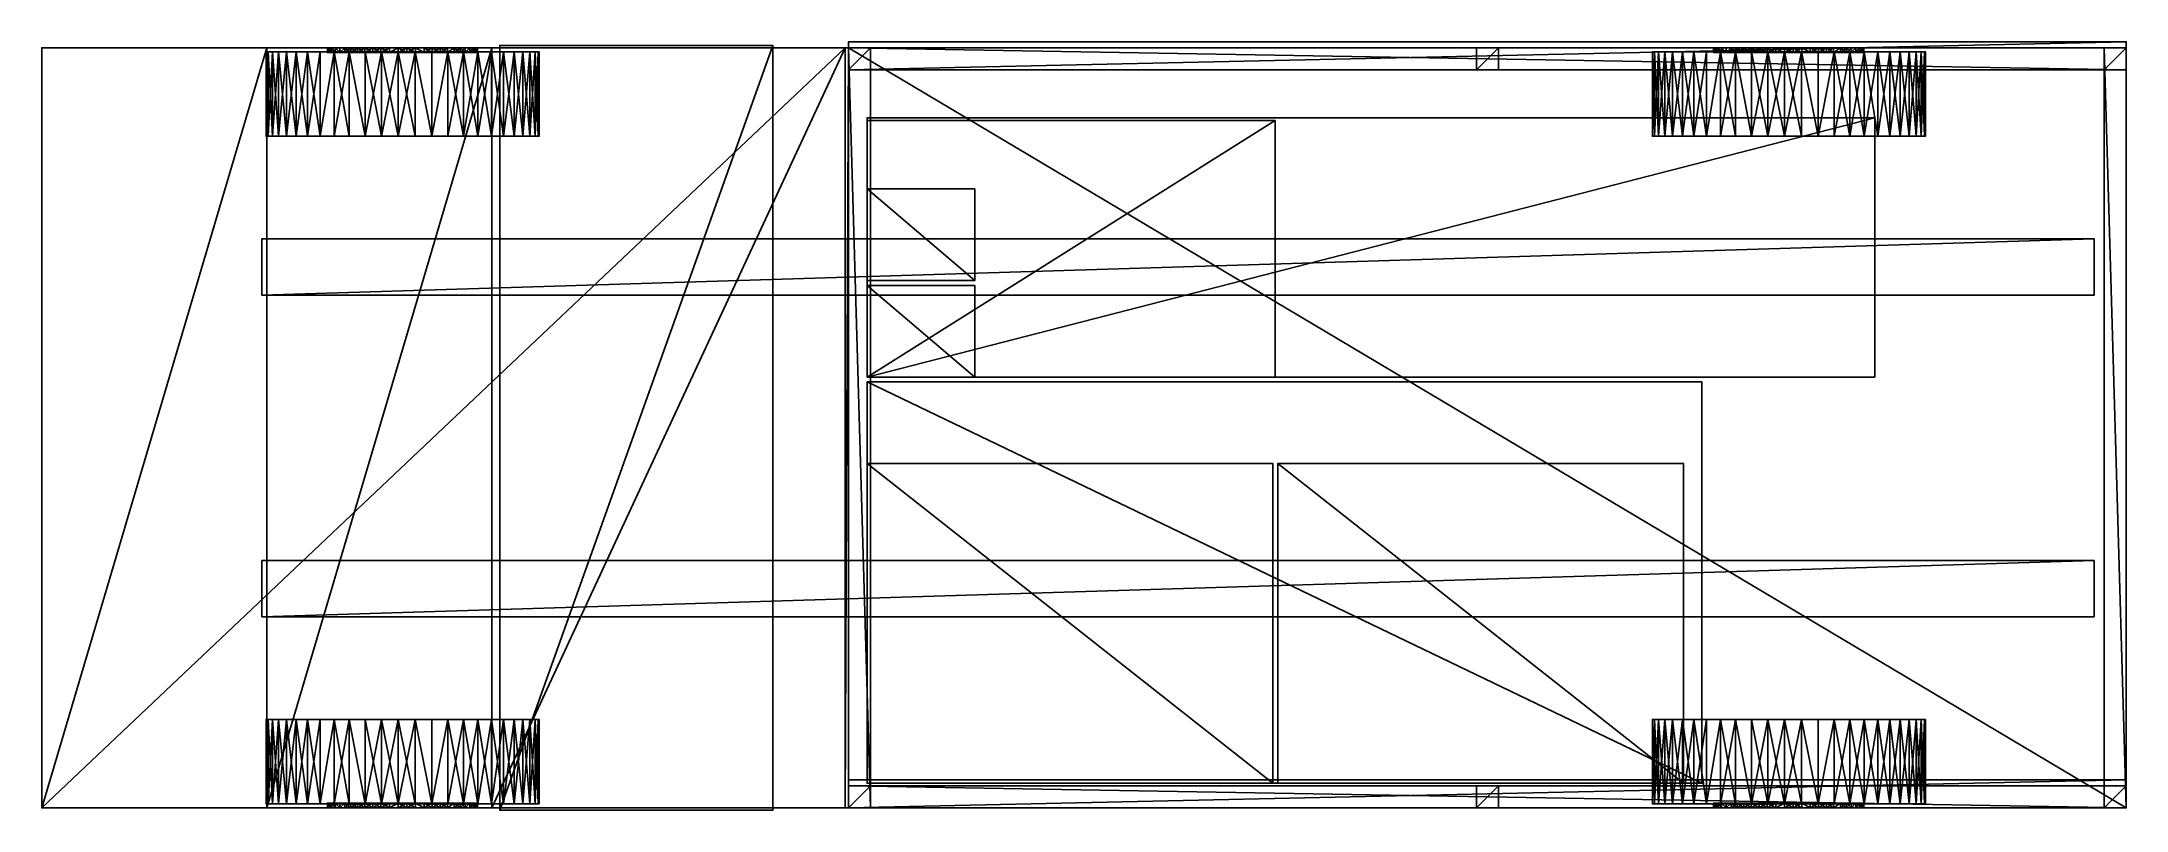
# Model space of a CAD drawing. Header units: millimetres. Extents: x -2048 to 3140, y -951 to 960.
import ezdxf

# ---------------------------------------------------------------- set-up
doc = ezdxf.new("R2010")
doc.units = ezdxf.units.MM

msp = doc.modelspace()

# ---------------------------------------------------------------- linework, layer by layer
at = {"layer": 'CAD_75LAB'}
for points in [[(-2048, -945, 300), (-48, 945, 300), (-48, -945, 300)], [(-2048, 945, 300), (-48, 945, 300), (-2048, -945, 300)], [(-1488, 945, 1180), (-2048, 945, 860), (-2048, -945, 860)], [(-1488, 945, 1180), (-2048, -945, 860), (-1488, -945, 1180)], [(-1488, 945, 1180), (-48, 945, 300), (-2048, 945, 300)], [(-2048, 945, 860), (-1488, 945, 1180), (-2048, 945, 300)], [(-2048, 945, 860), (-2048, 945, 300), (-2048, -945, 300)], [(-2048, 945, 860), (-2048, -945, 300), (-2048, -945, 860)], [(-1489.36, 725, 360.93), (-1484.21, 725, 402.47), (-1484.21, 935, 402.47)], [(-1489.36, 725, 360.93), (-1484.21, 935, 402.47), (-1489.36, 935, 360.93)], [(-1489.36, 725, 360.93), (-1489.36, 935, 360.93), (-1489.36, 935, 319.07)], [(-1489.36, 725, 319.07), (-1489.36, 725, 360.93), (-1489.36, 935, 319.07)], [(-1484.21, 725, 277.53), (-1489.36, 725, 319.07), (-1489.36, 935, 319.07)], [(-1484.21, 725, 277.53), (-1489.36, 935, 319.07), (-1484.21, 935, 277.53)], [(-1484.21, 935, 402.47), (-1489.36, 935, 319.07), (-1489.36, 935, 360.93)], [(-1474, 935, 443.07), (-1489.36, 935, 319.07), (-1484.21, 935, 402.47)], [(-1458.88, 935, 482.11), (-1484.21, 935, 277.53), (-1489.36, 935, 319.07)], [(-1458.88, 935, 482.11), (-1489.36, 935, 319.07), (-1474, 935, 443.07)], [(-928, 945, 2665), (-1488, 945, 1180), (-1488, -945, 1180)], [(-928, 945, 2665), (-1488, -945, 1180), (-928, -945, 2665)], [(-48, 945, 2665), (-48, 945, 300), (-1488, 945, 1180)], [(-928, 945, 2665), (-48, 945, 2665), (-1488, 945, 1180)], [(-1484.21, 725, 402.47), (-1474, 725, 443.07), (-1474, 935, 443.07)], [(-1484.21, 725, 402.47), (-1474, 935, 443.07), (-1484.21, 935, 402.47)], [(-1474, 725, 236.93), (-1484.21, 725, 277.53), (-1484.21, 935, 277.53)], [(-1474, 725, 236.93), (-1484.21, 935, 277.53), (-1474, 935, 236.93)], [(-1484.21, 935, 277.53), (-1354.9, 935, 68.67), (-1386.69, 935, 95.91)], [(-1484.21, 935, 277.53), (-1386.69, 935, 95.91), (-1474, 935, 236.93)], [(-1458.88, 935, 482.11), (-1354.9, 935, 68.67), (-1484.21, 935, 277.53)], [(-1474, 725, 443.07), (-1458.88, 935, 482.11), (-1474, 935, 443.07)], [(-1474, 725, 443.07), (-1458.88, 725, 482.11), (-1458.88, 935, 482.11)], [(-1458.88, 725, 197.89), (-1474, 725, 236.93), (-1474, 935, 236.93)], [(-1458.88, 725, 197.89), (-1474, 935, 236.93), (-1458.88, 935, 197.89)], [(-1474, 935, 236.93), (-1386.69, 935, 95.91), (-1458.88, 935, 197.89)], [(-1458.88, 725, 482.11), (-1439.07, 935, 518.99), (-1458.88, 935, 482.11)], [(-1458.88, 725, 482.11), (-1439.07, 725, 518.99), (-1439.07, 935, 518.99)], [(-1439.07, 725, 161.01), (-1458.88, 725, 197.89), (-1458.88, 935, 197.89)], [(-1439.07, 725, 161.01), (-1458.88, 935, 197.89), (-1439.07, 935, 161.01)], [(-1458.88, 935, 197.89), (-1386.69, 935, 95.91), (-1439.07, 935, 161.01)], [(-1439.07, 935, 518.99), (-1354.9, 935, 68.67), (-1458.88, 935, 482.11)], [(-1439.07, 725, 518.99), (-1414.89, 935, 553.15), (-1439.07, 935, 518.99)], [(-1439.07, 725, 518.99), (-1414.89, 725, 553.15), (-1414.89, 935, 553.15)], [(-1414.89, 725, 126.85), (-1439.07, 725, 161.01), (-1439.07, 935, 161.01)], [(-1414.89, 725, 126.85), (-1439.07, 935, 161.01), (-1414.89, 935, 126.85)], [(-1439.07, 935, 161.01), (-1386.69, 935, 95.91), (-1414.89, 935, 126.85)], [(-1386.69, 935, 584.09), (-1439.07, 935, 518.99), (-1414.89, 935, 553.15)], [(-1386.69, 935, 584.09), (-1354.9, 935, 68.67), (-1439.07, 935, 518.99)], [(-1414.89, 725, 553.15), (-1386.69, 935, 584.09), (-1414.89, 935, 553.15)], [(-1414.89, 725, 553.15), (-1386.69, 725, 584.09), (-1386.69, 935, 584.09)], [(-1386.69, 725, 95.91), (-1414.89, 725, 126.85), (-1414.89, 935, 126.85)], [(-1386.69, 725, 95.91), (-1414.89, 935, 126.85), (-1386.69, 935, 95.91)], [(-1386.69, 725, 584.09), (-1354.9, 935, 611.33), (-1386.69, 935, 584.09)], [(-1386.69, 725, 584.09), (-1354.9, 725, 611.33), (-1354.9, 935, 611.33)], [(-1354.9, 725, 68.67), (-1386.69, 725, 95.91), (-1386.69, 935, 95.91)], [(-1354.9, 725, 68.67), (-1386.69, 935, 95.91), (-1354.9, 935, 68.67)], [(-1202.15, 935, 675.98), (-1354.9, 935, 68.67), (-1386.69, 935, 584.09)], [(-1202.15, 935, 675.98), (-1386.69, 935, 584.09), (-1354.9, 935, 611.33)], [(-1354.9, 725, 611.33), (-1320, 935, 634.45), (-1354.9, 935, 611.33)], [(-1354.9, 725, 611.33), (-1320, 725, 634.45), (-1320, 935, 634.45)], [(-1354.9, 725, 68.67), (-1354.9, 935, 68.67), (-1320, 935, 45.55)], [(-1320, 725, 45.55), (-1354.9, 725, 68.67), (-1320, 935, 45.55)], [(-1202.15, 935, 4.02), (-1320, 935, 45.55), (-1354.9, 935, 68.67)], [(-1202.15, 935, 675.98), (-1354.9, 935, 611.33), (-1320, 935, 634.45)], [(-1202.15, 935, 675.98), (-1202.15, 935, 4.02), (-1354.9, 935, 68.67)], [(-1337, 933, 340), (-1335.74, 933, 361.71), (-1335.74, 945, 361.71)], [(-1337, 933, 340), (-1335.74, 945, 361.71), (-1337, 945, 340)], [(-1337, 933, 340), (-1337, 945, 340), (-1335.74, 945, 318.29)], [(-1335.74, 933, 318.29), (-1337, 933, 340), (-1335.74, 945, 318.29)], [(-1335.74, 945, 361.71), (-1335.74, 945, 318.29), (-1337, 945, 340)], [(-1335.74, 933, 361.71), (-1331.96, 933, 383.13), (-1331.96, 945, 383.13)], [(-1335.74, 933, 361.71), (-1331.96, 945, 383.13), (-1335.74, 945, 361.71)], [(-1331.96, 933, 296.87), (-1335.74, 933, 318.29), (-1335.74, 945, 318.29)], [(-1331.96, 933, 296.87), (-1335.74, 945, 318.29), (-1331.96, 945, 296.87)], [(-1335.74, 945, 318.29), (-1325.72, 945, 276.04), (-1331.96, 945, 296.87)], [(-1335.74, 945, 361.71), (-1325.72, 945, 276.04), (-1335.74, 945, 318.29)], [(-1306.24, 945, 442.76), (-1335.74, 945, 361.71), (-1331.96, 945, 383.13)], [(-1306.24, 945, 442.76), (-1325.72, 945, 276.04), (-1335.74, 945, 361.71)], [(-1331.96, 933, 383.13), (-1325.72, 933, 403.96), (-1325.72, 945, 403.96)], [(-1331.96, 933, 383.13), (-1325.72, 945, 403.96), (-1331.96, 945, 383.13)], [(-1325.72, 933, 276.04), (-1331.96, 933, 296.87), (-1331.96, 945, 296.87)], [(-1325.72, 933, 276.04), (-1331.96, 945, 296.87), (-1325.72, 945, 276.04)], [(-1306.24, 945, 442.76), (-1331.96, 945, 383.13), (-1325.72, 945, 403.96)], [(-1317.11, 933, 423.93), (-1317.11, 945, 423.93), (-1325.72, 945, 403.96)], [(-1325.72, 933, 403.96), (-1317.11, 933, 423.93), (-1325.72, 945, 403.96)], [(-1317.11, 933, 256.07), (-1325.72, 933, 276.04), (-1325.72, 945, 276.04)], [(-1317.11, 933, 256.07), (-1325.72, 945, 276.04), (-1317.11, 945, 256.07)], [(-1325.72, 945, 276.04), (-1293.25, 945, 219.8), (-1317.11, 945, 256.07)], [(-1306.24, 945, 442.76), (-1325.72, 945, 403.96), (-1317.11, 945, 423.93)], [(-1306.24, 945, 442.76), (-1293.25, 945, 219.8), (-1325.72, 945, 276.04)], [(-1320, 725, 634.45), (-1282.53, 935, 653.11), (-1320, 935, 634.45)], [(-1320, 725, 634.45), (-1282.53, 725, 653.11), (-1282.53, 935, 653.11)], [(-1282.53, 725, 26.89), (-1320, 725, 45.55), (-1320, 935, 45.55)], [(-1282.53, 725, 26.89), (-1320, 935, 45.55), (-1282.53, 935, 26.89)], [(-1202.15, 935, 4.02), (-1282.53, 935, 26.89), (-1320, 935, 45.55)], [(-1202.15, 935, 675.98), (-1320, 935, 634.45), (-1282.53, 935, 653.11)], [(-1306.24, 933, 442.76), (-1306.24, 945, 442.76), (-1317.11, 945, 423.93)], [(-1317.11, 933, 423.93), (-1306.24, 933, 442.76), (-1317.11, 945, 423.93)], [(-1306.24, 933, 237.24), (-1317.11, 933, 256.07), (-1317.11, 945, 256.07)], [(-1306.24, 933, 237.24), (-1317.11, 945, 256.07), (-1306.24, 945, 237.24)], [(-1317.11, 945, 256.07), (-1293.25, 945, 219.8), (-1306.24, 945, 237.24)], [(-1306.24, 933, 442.76), (-1293.25, 945, 460.2), (-1306.24, 945, 442.76)], [(-1306.24, 933, 442.76), (-1293.25, 933, 460.2), (-1293.25, 945, 460.2)], [(-1306.24, 933, 237.24), (-1306.24, 945, 237.24), (-1293.25, 945, 219.8)], [(-1293.25, 933, 219.8), (-1306.24, 933, 237.24), (-1293.25, 945, 219.8)], [(-1096.37, 945, 519.14), (-1293.25, 945, 219.8), (-1306.24, 945, 442.76)], [(-1096.37, 945, 519.14), (-1306.24, 945, 442.76), (-1293.25, 945, 460.2)], [(-1293.25, 933, 460.2), (-1278.33, 945, 476.02), (-1293.25, 945, 460.2)], [(-1293.25, 933, 460.2), (-1278.33, 933, 476.02), (-1278.33, 945, 476.02)], [(-1278.33, 933, 203.98), (-1293.25, 933, 219.8), (-1293.25, 945, 219.8)], [(-1278.33, 933, 203.98), (-1293.25, 945, 219.8), (-1278.33, 945, 203.98)], [(-1261.67, 945, 190), (-1278.33, 945, 203.98), (-1293.25, 945, 219.8)], [(-1203.63, 945, 160.86), (-1261.67, 945, 190), (-1293.25, 945, 219.8)], [(-1261.67, 945, 490), (-1293.25, 945, 460.2), (-1278.33, 945, 476.02)], [(-974.28, 945, 276.04), (-1203.63, 945, 160.86), (-1293.25, 945, 219.8)], [(-1096.37, 945, 519.14), (-974.28, 945, 276.04), (-1293.25, 945, 219.8)], [(-1096.37, 945, 519.14), (-1293.25, 945, 460.2), (-1261.67, 945, 490)], [(-1243.05, 725, 667.02), (-1243.05, 935, 667.02), (-1282.53, 935, 653.11)], [(-1282.53, 725, 653.11), (-1243.05, 725, 667.02), (-1282.53, 935, 653.11)], [(-1243.05, 725, 12.98), (-1282.53, 725, 26.89), (-1282.53, 935, 26.89)], [(-1243.05, 725, 12.98), (-1282.53, 935, 26.89), (-1243.05, 935, 12.98)], [(-1202.15, 935, 4.02), (-1243.05, 935, 12.98), (-1282.53, 935, 26.89)], [(-1202.15, 935, 675.98), (-1282.53, 935, 653.11), (-1243.05, 935, 667.02)], [(-1278.33, 933, 476.02), (-1261.67, 945, 490), (-1278.33, 945, 476.02)], [(-1278.33, 933, 476.02), (-1261.67, 933, 490), (-1261.67, 945, 490)], [(-1261.67, 933, 190), (-1278.33, 933, 203.98), (-1278.33, 945, 203.98)], [(-1261.67, 933, 190), (-1278.33, 945, 203.98), (-1261.67, 945, 190)], [(-1261.67, 933, 490), (-1243.5, 945, 501.95), (-1261.67, 945, 490)], [(-1261.67, 933, 490), (-1243.5, 933, 501.95), (-1243.5, 945, 501.95)], [(-1243.5, 933, 178.05), (-1261.67, 933, 190), (-1261.67, 945, 190)], [(-1243.5, 933, 178.05), (-1261.67, 945, 190), (-1243.5, 945, 178.05)], [(-1224.07, 945, 168.29), (-1243.5, 945, 178.05), (-1261.67, 945, 190)], [(-1203.63, 945, 160.86), (-1224.07, 945, 168.29), (-1261.67, 945, 190)], [(-1203.63, 945, 519.14), (-1261.67, 945, 490), (-1243.5, 945, 501.95)], [(-1096.37, 945, 519.14), (-1261.67, 945, 490), (-1203.63, 945, 519.14)], [(-1243.5, 933, 501.95), (-1224.07, 945, 511.71), (-1243.5, 945, 501.95)], [(-1243.5, 933, 501.95), (-1224.07, 933, 511.71), (-1224.07, 945, 511.71)], [(-1224.07, 933, 168.29), (-1243.5, 933, 178.05), (-1243.5, 945, 178.05)], [(-1224.07, 933, 168.29), (-1243.5, 945, 178.05), (-1224.07, 945, 168.29)], [(-1203.63, 945, 519.14), (-1243.5, 945, 501.95), (-1224.07, 945, 511.71)], [(-1243.05, 725, 667.02), (-1202.15, 935, 675.98), (-1243.05, 935, 667.02)], [(-1243.05, 725, 667.02), (-1202.15, 725, 675.98), (-1202.15, 935, 675.98)], [(-1202.15, 725, 4.02), (-1243.05, 725, 12.98), (-1243.05, 935, 12.98)], [(-1202.15, 725, 4.02), (-1243.05, 935, 12.98), (-1202.15, 935, 4.02)], [(-1203.63, 933, 519.14), (-1203.63, 945, 519.14), (-1224.07, 945, 511.71)], [(-1224.07, 933, 511.71), (-1203.63, 933, 519.14), (-1224.07, 945, 511.71)], [(-1224.07, 933, 168.29), (-1224.07, 945, 168.29), (-1203.63, 945, 160.86)], [(-1203.63, 933, 160.86), (-1224.07, 933, 168.29), (-1203.63, 945, 160.86)], [(-1203.63, 933, 519.14), (-1182.47, 945, 524.16), (-1203.63, 945, 519.14)], [(-1203.63, 933, 519.14), (-1182.47, 933, 524.16), (-1182.47, 945, 524.16)], [(-1182.47, 933, 155.84), (-1203.63, 933, 160.86), (-1203.63, 945, 160.86)], [(-1182.47, 933, 155.84), (-1203.63, 945, 160.86), (-1182.47, 945, 155.84)], [(-1139.13, 945, 153.32), (-1182.47, 945, 155.84), (-1203.63, 945, 160.86)], [(-1117.53, 945, 155.84), (-1139.13, 945, 153.32), (-1203.63, 945, 160.86)], [(-974.28, 945, 276.04), (-1117.53, 945, 155.84), (-1203.63, 945, 160.86)], [(-1117.53, 945, 524.16), (-1203.63, 945, 519.14), (-1182.47, 945, 524.16)], [(-1096.37, 945, 519.14), (-1203.63, 945, 519.14), (-1117.53, 945, 524.16)], [(-1202.15, 725, 675.98), (-1160.47, 725, 679.84), (-1160.47, 935, 679.84)], [(-1202.15, 725, 675.98), (-1160.47, 935, 679.84), (-1202.15, 935, 675.98)], [(-1160.47, 725, 0.16), (-1202.15, 725, 4.02), (-1202.15, 935, 4.02)], [(-1160.47, 725, 0.16), (-1202.15, 935, 4.02), (-1160.47, 935, 0.16)], [(-1037, 935, 19.33), (-1160.47, 935, 0.16), (-1202.15, 935, 4.02)], [(-1202.15, 935, 675.98), (-1037, 935, 19.33), (-1202.15, 935, 4.02)], [(-1160.47, 935, 679.84), (-1037, 935, 19.33), (-1202.15, 935, 675.98)], [(-1182.47, 933, 524.16), (-1160.87, 945, 526.68), (-1182.47, 945, 524.16)], [(-1182.47, 933, 524.16), (-1160.87, 933, 526.68), (-1160.87, 945, 526.68)], [(-1182.47, 933, 155.84), (-1182.47, 945, 155.84), (-1160.87, 945, 153.32)], [(-1160.87, 933, 153.32), (-1182.47, 933, 155.84), (-1160.87, 945, 153.32)], [(-1139.13, 945, 153.32), (-1160.87, 945, 153.32), (-1182.47, 945, 155.84)], [(-1117.53, 945, 524.16), (-1182.47, 945, 524.16), (-1160.87, 945, 526.68)], [(-1160.87, 933, 526.68), (-1139.13, 945, 526.68), (-1160.87, 945, 526.68)], [(-1160.87, 933, 526.68), (-1139.13, 933, 526.68), (-1139.13, 945, 526.68)], [(-1139.13, 933, 153.32), (-1160.87, 933, 153.32), (-1160.87, 945, 153.32)], [(-1139.13, 933, 153.32), (-1160.87, 945, 153.32), (-1139.13, 945, 153.32)], [(-1117.53, 945, 524.16), (-1160.87, 945, 526.68), (-1139.13, 945, 526.68)], [(-1160.47, 725, 679.84), (-1118.63, 725, 678.55), (-1118.63, 935, 678.55)], [(-1160.47, 725, 679.84), (-1118.63, 935, 678.55), (-1160.47, 935, 679.84)], [(-1118.63, 725, 1.45), (-1160.47, 725, 0.16), (-1160.47, 935, 0.16)], [(-1118.63, 725, 1.45), (-1160.47, 935, 0.16), (-1118.63, 935, 1.45)], [(-1077.26, 935, 7.87), (-1118.63, 935, 1.45), (-1160.47, 935, 0.16)], [(-1037, 935, 19.33), (-1077.26, 935, 7.87), (-1160.47, 935, 0.16)], [(-1037, 935, 660.67), (-1160.47, 935, 679.84), (-1118.63, 935, 678.55)], [(-1037, 935, 660.67), (-1037, 935, 19.33), (-1160.47, 935, 679.84)], [(-1139.13, 933, 526.68), (-1117.53, 933, 524.16), (-1117.53, 945, 524.16)], [(-1139.13, 933, 526.68), (-1117.53, 945, 524.16), (-1139.13, 945, 526.68)], [(-1117.53, 933, 155.84), (-1139.13, 933, 153.32), (-1139.13, 945, 153.32)], [(-1117.53, 933, 155.84), (-1139.13, 945, 153.32), (-1117.53, 945, 155.84)], [(-1077.26, 725, 672.13), (-1077.26, 935, 672.13), (-1118.63, 935, 678.55)], [(-1118.63, 725, 678.55), (-1077.26, 725, 672.13), (-1118.63, 935, 678.55)], [(-1077.26, 725, 7.87), (-1118.63, 725, 1.45), (-1118.63, 935, 1.45)], [(-1077.26, 725, 7.87), (-1118.63, 935, 1.45), (-1077.26, 935, 7.87)], [(-1037, 935, 660.67), (-1118.63, 935, 678.55), (-1077.26, 935, 672.13)], [(-1096.37, 933, 519.14), (-1096.37, 945, 519.14), (-1117.53, 945, 524.16)], [(-1117.53, 933, 524.16), (-1096.37, 933, 519.14), (-1117.53, 945, 524.16)], [(-1096.37, 933, 160.86), (-1117.53, 933, 155.84), (-1117.53, 945, 155.84)], [(-1096.37, 933, 160.86), (-1117.53, 945, 155.84), (-1096.37, 945, 160.86)], [(-1038.33, 945, 190), (-1096.37, 945, 160.86), (-1117.53, 945, 155.84)], [(-974.28, 945, 276.04), (-1038.33, 945, 190), (-1117.53, 945, 155.84)], [(-1096.37, 933, 519.14), (-1075.93, 933, 511.71), (-1075.93, 945, 511.71)], [(-1096.37, 933, 519.14), (-1075.93, 945, 511.71), (-1096.37, 945, 519.14)], [(-1075.93, 933, 168.29), (-1096.37, 933, 160.86), (-1096.37, 945, 160.86)], [(-1075.93, 933, 168.29), (-1096.37, 945, 160.86), (-1075.93, 945, 168.29)], [(-1056.5, 945, 178.05), (-1075.93, 945, 168.29), (-1096.37, 945, 160.86)], [(-1038.33, 945, 190), (-1056.5, 945, 178.05), (-1096.37, 945, 160.86)], [(-1056.5, 945, 501.95), (-974.28, 945, 276.04), (-1096.37, 945, 519.14)], [(-1056.5, 945, 501.95), (-1096.37, 945, 519.14), (-1075.93, 945, 511.71)], [(-1077.26, 725, 672.13), (-1037, 725, 660.67), (-1037, 935, 660.67)], [(-1077.26, 725, 672.13), (-1037, 935, 660.67), (-1077.26, 935, 672.13)], [(-1077.26, 725, 7.87), (-1077.26, 935, 7.87), (-1037, 935, 19.33)], [(-1037, 725, 19.33), (-1077.26, 725, 7.87), (-1037, 935, 19.33)], [(-1075.93, 933, 511.71), (-1056.5, 933, 501.95), (-1056.5, 945, 501.95)], [(-1075.93, 933, 511.71), (-1056.5, 945, 501.95), (-1075.93, 945, 511.71)], [(-1056.5, 933, 178.05), (-1075.93, 933, 168.29), (-1075.93, 945, 168.29)], [(-1056.5, 933, 178.05), (-1075.93, 945, 168.29), (-1056.5, 945, 178.05)], [(-1056.5, 933, 501.95), (-1038.33, 933, 490), (-1038.33, 945, 490)], [(-1056.5, 933, 501.95), (-1038.33, 945, 490), (-1056.5, 945, 501.95)], [(-1038.33, 933, 190), (-1056.5, 945, 178.05), (-1038.33, 945, 190)], [(-1038.33, 933, 190), (-1056.5, 933, 178.05), (-1056.5, 945, 178.05)], [(-1056.5, 945, 501.95), (-982.89, 945, 423.93), (-974.28, 945, 276.04)], [(-1021.67, 945, 476.02), (-1056.5, 945, 501.95), (-1038.33, 945, 490)], [(-1021.67, 945, 476.02), (-982.89, 945, 423.93), (-1056.5, 945, 501.95)], [(-1038.33, 933, 490), (-1021.67, 933, 476.02), (-1021.67, 945, 476.02)], [(-1038.33, 933, 490), (-1021.67, 945, 476.02), (-1038.33, 945, 490)], [(-1038.33, 933, 190), (-1038.33, 945, 190), (-1021.67, 945, 203.98)], [(-1021.67, 933, 203.98), (-1038.33, 933, 190), (-1021.67, 945, 203.98)], [(-993.76, 945, 237.24), (-1021.67, 945, 203.98), (-1038.33, 945, 190)], [(-982.89, 945, 256.07), (-993.76, 945, 237.24), (-1038.33, 945, 190)], [(-974.28, 945, 276.04), (-982.89, 945, 256.07), (-1038.33, 945, 190)], [(-1037, 725, 660.67), (-998.45, 725, 644.36), (-998.45, 935, 644.36)], [(-1037, 725, 660.67), (-998.45, 935, 644.36), (-1037, 935, 660.67)], [(-998.45, 725, 35.64), (-1037, 725, 19.33), (-1037, 935, 19.33)], [(-998.45, 725, 35.64), (-1037, 935, 19.33), (-998.45, 935, 35.64)], [(-928.79, 935, 81.8), (-998.45, 935, 35.64), (-1037, 935, 19.33)], [(-998.45, 935, 644.36), (-1037, 935, 19.33), (-1037, 935, 660.67)], [(-998.45, 935, 644.36), (-928.79, 935, 81.8), (-1037, 935, 19.33)], [(-1006.75, 933, 460.2), (-1006.75, 945, 460.2), (-1021.67, 945, 476.02)], [(-1021.67, 933, 476.02), (-1006.75, 933, 460.2), (-1021.67, 945, 476.02)], [(-1021.67, 933, 203.98), (-1021.67, 945, 203.98), (-1006.75, 945, 219.8)], [(-1006.75, 933, 219.8), (-1021.67, 933, 203.98), (-1006.75, 945, 219.8)], [(-993.76, 945, 237.24), (-1006.75, 945, 219.8), (-1021.67, 945, 203.98)], [(-1021.67, 945, 476.02), (-993.76, 945, 442.76), (-982.89, 945, 423.93)], [(-1021.67, 945, 476.02), (-1006.75, 945, 460.2), (-993.76, 945, 442.76)], [(-1006.75, 933, 460.2), (-993.76, 933, 442.76), (-993.76, 945, 442.76)], [(-1006.75, 933, 460.2), (-993.76, 945, 442.76), (-1006.75, 945, 460.2)], [(-993.76, 933, 237.24), (-1006.75, 945, 219.8), (-993.76, 945, 237.24)], [(-993.76, 933, 237.24), (-1006.75, 933, 219.8), (-1006.75, 945, 219.8)], [(-998.45, 725, 644.36), (-962.2, 725, 623.42), (-962.2, 935, 623.42)], [(-998.45, 725, 644.36), (-962.2, 935, 623.42), (-998.45, 935, 644.36)], [(-962.2, 725, 56.58), (-998.45, 725, 35.64), (-998.45, 935, 35.64)], [(-962.2, 725, 56.58), (-998.45, 935, 35.64), (-962.2, 935, 56.58)], [(-928.79, 935, 81.8), (-962.2, 935, 56.58), (-998.45, 935, 35.64)], [(-998.45, 935, 644.36), (-832.96, 935, 217.18), (-928.79, 935, 81.8)], [(-998.45, 935, 644.36), (-832.96, 935, 462.82), (-832.96, 935, 217.18)], [(-850.46, 935, 500.85), (-832.96, 935, 462.82), (-998.45, 935, 644.36)], [(-928.79, 935, 598.2), (-998.45, 935, 644.36), (-962.2, 935, 623.42)], [(-898.74, 935, 569.06), (-850.46, 935, 500.85), (-998.45, 935, 644.36)], [(-898.74, 935, 569.06), (-998.45, 935, 644.36), (-928.79, 935, 598.2)], [(-993.76, 933, 442.76), (-982.89, 933, 423.93), (-982.89, 945, 423.93)], [(-993.76, 933, 442.76), (-982.89, 945, 423.93), (-993.76, 945, 442.76)], [(-993.76, 933, 237.24), (-993.76, 945, 237.24), (-982.89, 945, 256.07)], [(-982.89, 933, 256.07), (-993.76, 933, 237.24), (-982.89, 945, 256.07)], [(-982.89, 933, 423.93), (-974.28, 933, 403.96), (-974.28, 945, 403.96)], [(-982.89, 933, 423.93), (-974.28, 945, 403.96), (-982.89, 945, 423.93)], [(-982.89, 933, 256.07), (-982.89, 945, 256.07), (-974.28, 945, 276.04)], [(-974.28, 933, 276.04), (-982.89, 933, 256.07), (-974.28, 945, 276.04)], [(-982.89, 945, 423.93), (-974.28, 945, 403.96), (-974.28, 945, 276.04)], [(-974.28, 933, 403.96), (-968.04, 933, 383.13), (-968.04, 945, 383.13)], [(-974.28, 933, 403.96), (-968.04, 945, 383.13), (-974.28, 945, 403.96)], [(-968.04, 933, 296.87), (-974.28, 945, 276.04), (-968.04, 945, 296.87)], [(-968.04, 933, 296.87), (-974.28, 933, 276.04), (-974.28, 945, 276.04)], [(-963, 945, 340), (-968.04, 945, 296.87), (-974.28, 945, 276.04)], [(-964.26, 945, 361.71), (-963, 945, 340), (-974.28, 945, 276.04)], [(-974.28, 945, 403.96), (-968.04, 945, 383.13), (-964.26, 945, 361.71)], [(-974.28, 945, 403.96), (-964.26, 945, 361.71), (-974.28, 945, 276.04)], [(-968.04, 933, 383.13), (-964.26, 933, 361.71), (-964.26, 945, 361.71)], [(-968.04, 933, 383.13), (-964.26, 945, 361.71), (-968.04, 945, 383.13)], [(-968.04, 933, 296.87), (-968.04, 945, 296.87), (-964.26, 945, 318.29)], [(-964.26, 933, 318.29), (-968.04, 933, 296.87), (-964.26, 945, 318.29)], [(-963, 945, 340), (-964.26, 945, 318.29), (-968.04, 945, 296.87)], [(-964.26, 933, 361.71), (-963, 933, 340), (-963, 945, 340)], [(-964.26, 933, 361.71), (-963, 945, 340), (-964.26, 945, 361.71)], [(-963, 933, 340), (-964.26, 945, 318.29), (-963, 945, 340)], [(-963, 933, 340), (-964.26, 933, 318.29), (-964.26, 945, 318.29)], [(-962.2, 725, 623.42), (-928.79, 725, 598.2), (-928.79, 935, 598.2)], [(-962.2, 725, 623.42), (-928.79, 935, 598.2), (-962.2, 935, 623.42)], [(-928.79, 725, 81.8), (-962.2, 725, 56.58), (-962.2, 935, 56.58)], [(-928.79, 725, 81.8), (-962.2, 935, 56.58), (-928.79, 935, 81.8)], [(-898.74, 725, 569.06), (-898.74, 935, 569.06), (-928.79, 935, 598.2)], [(-928.79, 725, 598.2), (-898.74, 725, 569.06), (-928.79, 935, 598.2)], [(-928.79, 725, 81.8), (-928.79, 935, 81.8), (-898.74, 935, 110.94)], [(-898.74, 725, 110.94), (-928.79, 725, 81.8), (-898.74, 935, 110.94)], [(-832.96, 935, 217.18), (-898.74, 935, 110.94), (-928.79, 935, 81.8)], [(-48, 945, 2665), (-928, -945, 2665), (-48, -945, 2665)], [(-48, 945, 2665), (-928, 945, 2665), (-928, -945, 2665)], [(-908, -951, 1200), (-908, 951, 2525), (-908, 951, 1200)], [(-908, -951, 2525), (-908, 951, 2525), (-908, -951, 1200)], [(-228, 951, 2525), (-228, 951, 1200), (-908, 951, 1200)], [(-228, 951, 2525), (-908, 951, 1200), (-908, 951, 2525)], [(-228, 951, 1200), (-908, -951, 1200), (-908, 951, 1200)], [(-228, 951, 1200), (-228, -951, 1200), (-908, -951, 1200)], [(-228, 951, 2525), (-908, 951, 2525), (-908, -951, 2525)], [(-228, 951, 2525), (-908, -951, 2525), (-228, -951, 2525)], [(-872.49, 725, 536.44), (-872.49, 935, 536.44), (-898.74, 935, 569.06)], [(-898.74, 725, 569.06), (-872.49, 725, 536.44), (-898.74, 935, 569.06)], [(-898.74, 725, 110.94), (-898.74, 935, 110.94), (-872.49, 935, 143.56)], [(-872.49, 725, 143.56), (-898.74, 725, 110.94), (-872.49, 935, 143.56)], [(-832.96, 935, 217.18), (-872.49, 935, 143.56), (-898.74, 935, 110.94)], [(-898.74, 935, 569.06), (-872.49, 935, 536.44), (-850.46, 935, 500.85)], [(-872.49, 725, 536.44), (-850.46, 725, 500.85), (-850.46, 935, 500.85)], [(-872.49, 725, 536.44), (-850.46, 935, 500.85), (-872.49, 935, 536.44)], [(-850.46, 725, 179.15), (-872.49, 725, 143.56), (-872.49, 935, 143.56)], [(-850.46, 725, 179.15), (-872.49, 935, 143.56), (-850.46, 935, 179.15)], [(-832.96, 935, 217.18), (-850.46, 935, 179.15), (-872.49, 935, 143.56)], [(-850.46, 725, 500.85), (-832.96, 725, 462.82), (-832.96, 935, 462.82)], [(-850.46, 725, 500.85), (-832.96, 935, 462.82), (-850.46, 935, 500.85)], [(-832.96, 725, 217.18), (-850.46, 935, 179.15), (-832.96, 935, 217.18)], [(-832.96, 725, 217.18), (-850.46, 725, 179.15), (-850.46, 935, 179.15)], [(-832.96, 725, 462.82), (-820.27, 725, 422.93), (-820.27, 935, 422.93)], [(-832.96, 725, 462.82), (-820.27, 935, 422.93), (-832.96, 935, 462.82)], [(-820.27, 725, 257.07), (-832.96, 935, 217.18), (-820.27, 935, 257.07)], [(-820.27, 725, 257.07), (-832.96, 725, 217.18), (-832.96, 935, 217.18)], [(-812.58, 935, 298.22), (-820.27, 935, 257.07), (-832.96, 935, 217.18)], [(-810, 935, 340), (-812.58, 935, 298.22), (-832.96, 935, 217.18)], [(-812.58, 935, 381.78), (-810, 935, 340), (-832.96, 935, 217.18)], [(-820.27, 935, 422.93), (-812.58, 935, 381.78), (-832.96, 935, 217.18)], [(-832.96, 935, 462.82), (-820.27, 935, 422.93), (-832.96, 935, 217.18)], [(-820.27, 725, 422.93), (-812.58, 725, 381.78), (-812.58, 935, 381.78)], [(-820.27, 725, 422.93), (-812.58, 935, 381.78), (-820.27, 935, 422.93)], [(-812.58, 725, 298.22), (-820.27, 935, 257.07), (-812.58, 935, 298.22)], [(-812.58, 725, 298.22), (-820.27, 725, 257.07), (-820.27, 935, 257.07)], [(-810, 725, 340), (-810, 935, 340), (-812.58, 935, 381.78)], [(-812.58, 725, 381.78), (-810, 725, 340), (-812.58, 935, 381.78)], [(-810, 725, 340), (-812.58, 935, 298.22), (-810, 935, 340)], [(-810, 725, 340), (-812.58, 725, 298.22), (-812.58, 935, 298.22)], [(-228, -951, 1200), (-228, 951, 1200), (-228, 951, 2525)], [(-228, -951, 2525), (-228, -951, 1200), (-228, 951, 2525)], [(-48, -945, 2610), (-48, 945, 720), (-48, -945, 720)], [(-48, -945, 2610), (-48, 945, 2610), (-48, 945, 720)], [(-40, 945, 2610), (-40, 945, 720), (-48, 945, 720)], [(-40, 945, 2610), (-48, 945, 720), (-48, 945, 2610)], [(-40, 945, 720), (-48, -945, 720), (-48, 945, 720)], [(-40, 945, 720), (-40, -945, 720), (-48, -945, 720)], [(-40, 945, 2610), (-48, 945, 2610), (-48, -945, 2610)], [(-40, 945, 2610), (-48, -945, 2610), (-40, -945, 2610)], [(-48, -945, 300), (-48, 945, 2665), (-48, -945, 2665)], [(-48, 945, 300), (-48, 945, 2665), (-48, -945, 300)], [(-40, 890, 790), (-40, 960, 720), (-40, 890, 720)], [(-40, 890, 790), (-40, 960, 790), (-40, 960, 720)], [(3140, 960, 790), (3140, 960, 720), (-40, 960, 720)], [(3140, 960, 790), (-40, 960, 720), (-40, 960, 790)], [(3140, 960, 720), (-40, 890, 720), (-40, 960, 720)], [(3140, 960, 720), (3140, 890, 720), (-40, 890, 720)], [(3140, 960, 790), (-40, 960, 790), (-40, 890, 790)], [(3140, 960, 790), (-40, 890, 790), (3140, 890, 790)], [(-40, -945, 720), (-40, 945, 630), (-40, -945, 630)], [(-40, -945, 720), (-40, 945, 720), (-40, 945, 630)], [(3140, 945, 630), (-40, 945, 630), (-40, 945, 720)], [(3140, 945, 720), (3140, 945, 630), (-40, 945, 720)], [(3140, -945, 630), (-40, -945, 630), (-40, 945, 630)], [(3140, 945, 630), (3140, -945, 630), (-40, 945, 630)], [(3140, -945, 720), (-40, 945, 720), (-40, -945, 720)], [(3140, 945, 720), (-40, 945, 720), (3140, -945, 720)], [(-40, 945, 2610), (-40, 945, 720), (-40, 890, 720)], [(-40, 890, 2610), (-40, 945, 2610), (-40, 890, 720)], [(-40, 945, 2610), (15, 945, 720), (-40, 945, 720)], [(15, 945, 2610), (15, 945, 720), (-40, 945, 2610)], [(15, 945, 720), (-40, 890, 720), (-40, 945, 720)], [(15, 945, 720), (15, 890, 720), (-40, 890, 720)], [(15, 945, 2610), (-40, 945, 2610), (-40, 890, 2610)], [(15, 945, 2610), (-40, 890, 2610), (15, 890, 2610)], [(-40, 890, 2665), (-40, 945, 2610), (-40, 890, 2610)], [(-40, 890, 2665), (-40, 945, 2665), (-40, 945, 2610)], [(3140, 945, 2610), (-40, 945, 2610), (-40, 945, 2665)], [(3140, 945, 2665), (3140, 945, 2610), (-40, 945, 2665)], [(3140, 890, 2610), (-40, 890, 2610), (-40, 945, 2610)], [(3140, 945, 2610), (3140, 890, 2610), (-40, 945, 2610)], [(3140, 890, 2665), (-40, 945, 2665), (-40, 890, 2665)], [(3140, 945, 2665), (-40, 945, 2665), (3140, 890, 2665)], [(-40, -945, 2610), (-40, 945, 2665), (-40, 945, 2610)], [(-40, -945, 2665), (-40, 945, 2665), (-40, -945, 2610)], [(15, 945, 2665), (15, 945, 2610), (-40, 945, 2610)], [(15, 945, 2665), (-40, 945, 2610), (-40, 945, 2665)], [(-40, 945, 2610), (15, -945, 2610), (-40, -945, 2610)], [(15, 945, 2610), (15, -945, 2610), (-40, 945, 2610)], [(-40, 945, 2665), (-40, -945, 2665), (15, -945, 2665)], [(15, 945, 2665), (-40, 945, 2665), (15, -945, 2665)], [(-40, -945, 2610), (-40, -945, 720), (-40, 945, 720)], [(-40, -945, 2610), (-40, 945, 720), (-40, 945, 2610)], [(15, 945, 2610), (15, 890, 720), (15, 945, 720)], [(15, 890, 2610), (15, 890, 720), (15, 945, 2610)], [(15, -945, 2610), (15, 945, 2610), (15, 945, 2665)], [(15, -945, 2665), (15, -945, 2610), (15, 945, 2665)], [(1522.5, 945, 2610), (1522.5, 945, 720), (1522.5, 890, 720)], [(1522.5, 890, 2610), (1522.5, 945, 2610), (1522.5, 890, 720)], [(1522.5, 945, 2610), (1577.5, 945, 720), (1522.5, 945, 720)], [(1577.5, 945, 2610), (1577.5, 945, 720), (1522.5, 945, 2610)], [(1577.5, 945, 720), (1522.5, 890, 720), (1522.5, 945, 720)], [(1577.5, 945, 720), (1577.5, 890, 720), (1522.5, 890, 720)], [(1577.5, 945, 2610), (1522.5, 945, 2610), (1522.5, 890, 2610)], [(1577.5, 945, 2610), (1522.5, 890, 2610), (1577.5, 890, 2610)], [(1577.5, 945, 2610), (1577.5, 890, 720), (1577.5, 945, 720)], [(1577.5, 890, 2610), (1577.5, 890, 720), (1577.5, 945, 2610)], [(1960.64, 725, 360.93), (1965.79, 725, 402.47), (1965.79, 935, 402.47)], [(1960.64, 725, 360.93), (1965.79, 935, 402.47), (1960.64, 935, 360.93)], [(1960.64, 725, 360.93), (1960.64, 935, 360.93), (1960.64, 935, 319.07)], [(1960.64, 725, 319.07), (1960.64, 725, 360.93), (1960.64, 935, 319.07)], [(1965.79, 725, 277.53), (1960.64, 725, 319.07), (1960.64, 935, 319.07)], [(1965.79, 725, 277.53), (1960.64, 935, 319.07), (1965.79, 935, 277.53)], [(1965.79, 935, 402.47), (1960.64, 935, 319.07), (1960.64, 935, 360.93)], [(1976, 935, 443.07), (1960.64, 935, 319.07), (1965.79, 935, 402.47)], [(1991.12, 935, 482.11), (1965.79, 935, 277.53), (1960.64, 935, 319.07)], [(1991.12, 935, 482.11), (1960.64, 935, 319.07), (1976, 935, 443.07)], [(1965.79, 725, 402.47), (1976, 725, 443.07), (1976, 935, 443.07)], [(1965.79, 725, 402.47), (1976, 935, 443.07), (1965.79, 935, 402.47)], [(1976, 725, 236.93), (1965.79, 725, 277.53), (1965.79, 935, 277.53)], [(1976, 725, 236.93), (1965.79, 935, 277.53), (1976, 935, 236.93)], [(1965.79, 935, 277.53), (2095.1, 935, 68.67), (2063.31, 935, 95.91)], [(1965.79, 935, 277.53), (2063.31, 935, 95.91), (1976, 935, 236.93)], [(1991.12, 935, 482.11), (2095.1, 935, 68.67), (1965.79, 935, 277.53)], [(1976, 725, 443.07), (1991.12, 935, 482.11), (1976, 935, 443.07)], [(1976, 725, 443.07), (1991.12, 725, 482.11), (1991.12, 935, 482.11)], [(1991.12, 725, 197.89), (1976, 725, 236.93), (1976, 935, 236.93)], [(1991.12, 725, 197.89), (1976, 935, 236.93), (1991.12, 935, 197.89)], [(1976, 935, 236.93), (2063.31, 935, 95.91), (1991.12, 935, 197.89)], [(1991.12, 725, 482.11), (2010.93, 935, 518.99), (1991.12, 935, 482.11)], [(1991.12, 725, 482.11), (2010.93, 725, 518.99), (2010.93, 935, 518.99)], [(2010.93, 725, 161.01), (1991.12, 725, 197.89), (1991.12, 935, 197.89)], [(2010.93, 725, 161.01), (1991.12, 935, 197.89), (2010.93, 935, 161.01)], [(1991.12, 935, 197.89), (2063.31, 935, 95.91), (2010.93, 935, 161.01)], [(2010.93, 935, 518.99), (2095.1, 935, 68.67), (1991.12, 935, 482.11)], [(2010.93, 725, 518.99), (2035.11, 935, 553.15), (2010.93, 935, 518.99)], [(2010.93, 725, 518.99), (2035.11, 725, 553.15), (2035.11, 935, 553.15)], [(2035.11, 725, 126.85), (2010.93, 725, 161.01), (2010.93, 935, 161.01)], [(2035.11, 725, 126.85), (2010.93, 935, 161.01), (2035.11, 935, 126.85)], [(2010.93, 935, 161.01), (2063.31, 935, 95.91), (2035.11, 935, 126.85)], [(2063.31, 935, 584.09), (2010.93, 935, 518.99), (2035.11, 935, 553.15)], [(2063.31, 935, 584.09), (2095.1, 935, 68.67), (2010.93, 935, 518.99)], [(2035.11, 725, 553.15), (2063.31, 935, 584.09), (2035.11, 935, 553.15)], [(2035.11, 725, 553.15), (2063.31, 725, 584.09), (2063.31, 935, 584.09)], [(2063.31, 725, 95.91), (2035.11, 725, 126.85), (2035.11, 935, 126.85)], [(2063.31, 725, 95.91), (2035.11, 935, 126.85), (2063.31, 935, 95.91)], [(2063.31, 725, 584.09), (2095.1, 935, 611.33), (2063.31, 935, 584.09)], [(2063.31, 725, 584.09), (2095.1, 725, 611.33), (2095.1, 935, 611.33)], [(2095.1, 725, 68.67), (2063.31, 725, 95.91), (2063.31, 935, 95.91)], [(2095.1, 725, 68.67), (2063.31, 935, 95.91), (2095.1, 935, 68.67)], [(2247.85, 935, 675.98), (2095.1, 935, 68.67), (2063.31, 935, 584.09)], [(2247.85, 935, 675.98), (2063.31, 935, 584.09), (2095.1, 935, 611.33)], [(2095.1, 725, 611.33), (2130, 935, 634.45), (2095.1, 935, 611.33)], [(2095.1, 725, 611.33), (2130, 725, 634.45), (2130, 935, 634.45)], [(2095.1, 725, 68.67), (2095.1, 935, 68.67), (2130, 935, 45.55)], [(2130, 725, 45.55), (2095.1, 725, 68.67), (2130, 935, 45.55)], [(2247.85, 935, 4.02), (2130, 935, 45.55), (2095.1, 935, 68.67)], [(2247.85, 935, 675.98), (2095.1, 935, 611.33), (2130, 935, 634.45)], [(2247.85, 935, 675.98), (2247.85, 935, 4.02), (2095.1, 935, 68.67)], [(2113, 933, 340), (2114.26, 933, 361.71), (2114.26, 945, 361.71)], [(2113, 933, 340), (2114.26, 945, 361.71), (2113, 945, 340)], [(2113, 933, 340), (2113, 945, 340), (2114.26, 945, 318.29)], [(2114.26, 933, 318.29), (2113, 933, 340), (2114.26, 945, 318.29)], [(2114.26, 945, 361.71), (2114.26, 945, 318.29), (2113, 945, 340)], [(2114.26, 933, 361.71), (2118.04, 933, 383.13), (2118.04, 945, 383.13)], [(2114.26, 933, 361.71), (2118.04, 945, 383.13), (2114.26, 945, 361.71)], [(2118.04, 933, 296.87), (2114.26, 933, 318.29), (2114.26, 945, 318.29)], [(2118.04, 933, 296.87), (2114.26, 945, 318.29), (2118.04, 945, 296.87)], [(2114.26, 945, 318.29), (2124.28, 945, 276.04), (2118.04, 945, 296.87)], [(2114.26, 945, 361.71), (2124.28, 945, 276.04), (2114.26, 945, 318.29)], [(2143.76, 945, 442.76), (2114.26, 945, 361.71), (2118.04, 945, 383.13)], [(2143.76, 945, 442.76), (2124.28, 945, 276.04), (2114.26, 945, 361.71)], [(2118.04, 933, 383.13), (2124.28, 933, 403.96), (2124.28, 945, 403.96)], [(2118.04, 933, 383.13), (2124.28, 945, 403.96), (2118.04, 945, 383.13)], [(2124.28, 933, 276.04), (2118.04, 933, 296.87), (2118.04, 945, 296.87)], [(2124.28, 933, 276.04), (2118.04, 945, 296.87), (2124.28, 945, 276.04)], [(2143.76, 945, 442.76), (2118.04, 945, 383.13), (2124.28, 945, 403.96)], [(2132.89, 933, 423.93), (2132.89, 945, 423.93), (2124.28, 945, 403.96)], [(2124.28, 933, 403.96), (2132.89, 933, 423.93), (2124.28, 945, 403.96)], [(2132.89, 933, 256.07), (2124.28, 933, 276.04), (2124.28, 945, 276.04)], [(2132.89, 933, 256.07), (2124.28, 945, 276.04), (2132.89, 945, 256.07)], [(2124.28, 945, 276.04), (2156.75, 945, 219.8), (2132.89, 945, 256.07)], [(2143.76, 945, 442.76), (2124.28, 945, 403.96), (2132.89, 945, 423.93)], [(2143.76, 945, 442.76), (2156.75, 945, 219.8), (2124.28, 945, 276.04)], [(2130, 725, 634.45), (2167.47, 935, 653.11), (2130, 935, 634.45)], [(2130, 725, 634.45), (2167.47, 725, 653.11), (2167.47, 935, 653.11)], [(2167.47, 725, 26.89), (2130, 725, 45.55), (2130, 935, 45.55)], [(2167.47, 725, 26.89), (2130, 935, 45.55), (2167.47, 935, 26.89)], [(2247.85, 935, 4.02), (2167.47, 935, 26.89), (2130, 935, 45.55)], [(2247.85, 935, 675.98), (2130, 935, 634.45), (2167.47, 935, 653.11)], [(2143.76, 933, 442.76), (2143.76, 945, 442.76), (2132.89, 945, 423.93)], [(2132.89, 933, 423.93), (2143.76, 933, 442.76), (2132.89, 945, 423.93)], [(2143.76, 933, 237.24), (2132.89, 933, 256.07), (2132.89, 945, 256.07)], [(2143.76, 933, 237.24), (2132.89, 945, 256.07), (2143.76, 945, 237.24)], [(2132.89, 945, 256.07), (2156.75, 945, 219.8), (2143.76, 945, 237.24)], [(2143.76, 933, 442.76), (2156.75, 945, 460.2), (2143.76, 945, 442.76)], [(2143.76, 933, 442.76), (2156.75, 933, 460.2), (2156.75, 945, 460.2)], [(2143.76, 933, 237.24), (2143.76, 945, 237.24), (2156.75, 945, 219.8)], [(2156.75, 933, 219.8), (2143.76, 933, 237.24), (2156.75, 945, 219.8)], [(2353.63, 945, 519.14), (2156.75, 945, 219.8), (2143.76, 945, 442.76)], [(2353.63, 945, 519.14), (2143.76, 945, 442.76), (2156.75, 945, 460.2)], [(2156.75, 933, 460.2), (2171.67, 945, 476.02), (2156.75, 945, 460.2)], [(2156.75, 933, 460.2), (2171.67, 933, 476.02), (2171.67, 945, 476.02)], [(2171.67, 933, 203.98), (2156.75, 933, 219.8), (2156.75, 945, 219.8)], [(2171.67, 933, 203.98), (2156.75, 945, 219.8), (2171.67, 945, 203.98)], [(2188.33, 945, 190), (2171.67, 945, 203.98), (2156.75, 945, 219.8)], [(2246.37, 945, 160.86), (2188.33, 945, 190), (2156.75, 945, 219.8)], [(2188.33, 945, 490), (2156.75, 945, 460.2), (2171.67, 945, 476.02)], [(2475.72, 945, 276.04), (2246.37, 945, 160.86), (2156.75, 945, 219.8)], [(2353.63, 945, 519.14), (2475.72, 945, 276.04), (2156.75, 945, 219.8)], [(2353.63, 945, 519.14), (2156.75, 945, 460.2), (2188.33, 945, 490)], [(2206.95, 725, 667.02), (2206.95, 935, 667.02), (2167.47, 935, 653.11)], [(2167.47, 725, 653.11), (2206.95, 725, 667.02), (2167.47, 935, 653.11)], [(2206.95, 725, 12.98), (2167.47, 725, 26.89), (2167.47, 935, 26.89)], [(2206.95, 725, 12.98), (2167.47, 935, 26.89), (2206.95, 935, 12.98)], [(2247.85, 935, 4.02), (2206.95, 935, 12.98), (2167.47, 935, 26.89)], [(2247.85, 935, 675.98), (2167.47, 935, 653.11), (2206.95, 935, 667.02)], [(2171.67, 933, 476.02), (2188.33, 945, 490), (2171.67, 945, 476.02)], [(2171.67, 933, 476.02), (2188.33, 933, 490), (2188.33, 945, 490)], [(2188.33, 933, 190), (2171.67, 933, 203.98), (2171.67, 945, 203.98)], [(2188.33, 933, 190), (2171.67, 945, 203.98), (2188.33, 945, 190)], [(2188.33, 933, 490), (2206.5, 945, 501.95), (2188.33, 945, 490)], [(2188.33, 933, 490), (2206.5, 933, 501.95), (2206.5, 945, 501.95)], [(2206.5, 933, 178.05), (2188.33, 933, 190), (2188.33, 945, 190)], [(2206.5, 933, 178.05), (2188.33, 945, 190), (2206.5, 945, 178.05)], [(2225.93, 945, 168.29), (2206.5, 945, 178.05), (2188.33, 945, 190)], [(2246.37, 945, 160.86), (2225.93, 945, 168.29), (2188.33, 945, 190)], [(2246.37, 945, 519.14), (2188.33, 945, 490), (2206.5, 945, 501.95)], [(2353.63, 945, 519.14), (2188.33, 945, 490), (2246.37, 945, 519.14)], [(2206.5, 933, 501.95), (2225.93, 945, 511.71), (2206.5, 945, 501.95)], [(2206.5, 933, 501.95), (2225.93, 933, 511.71), (2225.93, 945, 511.71)], [(2225.93, 933, 168.29), (2206.5, 933, 178.05), (2206.5, 945, 178.05)], [(2225.93, 933, 168.29), (2206.5, 945, 178.05), (2225.93, 945, 168.29)], [(2246.37, 945, 519.14), (2206.5, 945, 501.95), (2225.93, 945, 511.71)], [(2206.95, 725, 667.02), (2247.85, 935, 675.98), (2206.95, 935, 667.02)], [(2206.95, 725, 667.02), (2247.85, 725, 675.98), (2247.85, 935, 675.98)], [(2247.85, 725, 4.02), (2206.95, 725, 12.98), (2206.95, 935, 12.98)], [(2247.85, 725, 4.02), (2206.95, 935, 12.98), (2247.85, 935, 4.02)], [(2246.37, 933, 519.14), (2246.37, 945, 519.14), (2225.93, 945, 511.71)], [(2225.93, 933, 511.71), (2246.37, 933, 519.14), (2225.93, 945, 511.71)], [(2225.93, 933, 168.29), (2225.93, 945, 168.29), (2246.37, 945, 160.86)], [(2246.37, 933, 160.86), (2225.93, 933, 168.29), (2246.37, 945, 160.86)], [(2246.37, 933, 519.14), (2267.53, 945, 524.16), (2246.37, 945, 519.14)], [(2246.37, 933, 519.14), (2267.53, 933, 524.16), (2267.53, 945, 524.16)], [(2267.53, 933, 155.84), (2246.37, 933, 160.86), (2246.37, 945, 160.86)], [(2267.53, 933, 155.84), (2246.37, 945, 160.86), (2267.53, 945, 155.84)], [(2310.87, 945, 153.32), (2267.53, 945, 155.84), (2246.37, 945, 160.86)], [(2332.47, 945, 155.84), (2310.87, 945, 153.32), (2246.37, 945, 160.86)], [(2475.72, 945, 276.04), (2332.47, 945, 155.84), (2246.37, 945, 160.86)], [(2332.47, 945, 524.16), (2246.37, 945, 519.14), (2267.53, 945, 524.16)], [(2353.63, 945, 519.14), (2246.37, 945, 519.14), (2332.47, 945, 524.16)], [(2247.85, 725, 675.98), (2289.53, 725, 679.84), (2289.53, 935, 679.84)], [(2247.85, 725, 675.98), (2289.53, 935, 679.84), (2247.85, 935, 675.98)], [(2289.53, 725, 0.16), (2247.85, 725, 4.02), (2247.85, 935, 4.02)], [(2289.53, 725, 0.16), (2247.85, 935, 4.02), (2289.53, 935, 0.16)], [(2413, 935, 19.33), (2289.53, 935, 0.16), (2247.85, 935, 4.02)], [(2247.85, 935, 675.98), (2413, 935, 19.33), (2247.85, 935, 4.02)], [(2289.53, 935, 679.84), (2413, 935, 19.33), (2247.85, 935, 675.98)], [(2267.53, 933, 524.16), (2289.13, 945, 526.68), (2267.53, 945, 524.16)], [(2267.53, 933, 524.16), (2289.13, 933, 526.68), (2289.13, 945, 526.68)], [(2267.53, 933, 155.84), (2267.53, 945, 155.84), (2289.13, 945, 153.32)], [(2289.13, 933, 153.32), (2267.53, 933, 155.84), (2289.13, 945, 153.32)], [(2310.87, 945, 153.32), (2289.13, 945, 153.32), (2267.53, 945, 155.84)], [(2332.47, 945, 524.16), (2267.53, 945, 524.16), (2289.13, 945, 526.68)], [(2289.13, 933, 526.68), (2310.87, 945, 526.68), (2289.13, 945, 526.68)], [(2289.13, 933, 526.68), (2310.87, 933, 526.68), (2310.87, 945, 526.68)], [(2310.87, 933, 153.32), (2289.13, 933, 153.32), (2289.13, 945, 153.32)], [(2310.87, 933, 153.32), (2289.13, 945, 153.32), (2310.87, 945, 153.32)], [(2332.47, 945, 524.16), (2289.13, 945, 526.68), (2310.87, 945, 526.68)], [(2289.53, 725, 679.84), (2331.37, 725, 678.55), (2331.37, 935, 678.55)], [(2289.53, 725, 679.84), (2331.37, 935, 678.55), (2289.53, 935, 679.84)], [(2331.37, 725, 1.45), (2289.53, 725, 0.16), (2289.53, 935, 0.16)], [(2331.37, 725, 1.45), (2289.53, 935, 0.16), (2331.37, 935, 1.45)], [(2372.74, 935, 7.87), (2331.37, 935, 1.45), (2289.53, 935, 0.16)], [(2413, 935, 19.33), (2372.74, 935, 7.87), (2289.53, 935, 0.16)], [(2413, 935, 660.67), (2289.53, 935, 679.84), (2331.37, 935, 678.55)], [(2413, 935, 660.67), (2413, 935, 19.33), (2289.53, 935, 679.84)], [(2310.87, 933, 526.68), (2332.47, 933, 524.16), (2332.47, 945, 524.16)], [(2310.87, 933, 526.68), (2332.47, 945, 524.16), (2310.87, 945, 526.68)], [(2332.47, 933, 155.84), (2310.87, 933, 153.32), (2310.87, 945, 153.32)], [(2332.47, 933, 155.84), (2310.87, 945, 153.32), (2332.47, 945, 155.84)], [(2372.74, 725, 672.13), (2372.74, 935, 672.13), (2331.37, 935, 678.55)], [(2331.37, 725, 678.55), (2372.74, 725, 672.13), (2331.37, 935, 678.55)], [(2372.74, 725, 7.87), (2331.37, 725, 1.45), (2331.37, 935, 1.45)], [(2372.74, 725, 7.87), (2331.37, 935, 1.45), (2372.74, 935, 7.87)], [(2413, 935, 660.67), (2331.37, 935, 678.55), (2372.74, 935, 672.13)], [(2353.63, 933, 519.14), (2353.63, 945, 519.14), (2332.47, 945, 524.16)], [(2332.47, 933, 524.16), (2353.63, 933, 519.14), (2332.47, 945, 524.16)], [(2353.63, 933, 160.86), (2332.47, 933, 155.84), (2332.47, 945, 155.84)], [(2353.63, 933, 160.86), (2332.47, 945, 155.84), (2353.63, 945, 160.86)], [(2411.67, 945, 190), (2353.63, 945, 160.86), (2332.47, 945, 155.84)], [(2475.72, 945, 276.04), (2411.67, 945, 190), (2332.47, 945, 155.84)], [(2353.63, 933, 519.14), (2374.07, 933, 511.71), (2374.07, 945, 511.71)], [(2353.63, 933, 519.14), (2374.07, 945, 511.71), (2353.63, 945, 519.14)], [(2374.07, 933, 168.29), (2353.63, 933, 160.86), (2353.63, 945, 160.86)], [(2374.07, 933, 168.29), (2353.63, 945, 160.86), (2374.07, 945, 168.29)], [(2393.5, 945, 178.05), (2374.07, 945, 168.29), (2353.63, 945, 160.86)], [(2411.67, 945, 190), (2393.5, 945, 178.05), (2353.63, 945, 160.86)], [(2393.5, 945, 501.95), (2475.72, 945, 276.04), (2353.63, 945, 519.14)], [(2393.5, 945, 501.95), (2353.63, 945, 519.14), (2374.07, 945, 511.71)], [(2372.74, 725, 672.13), (2413, 725, 660.67), (2413, 935, 660.67)], [(2372.74, 725, 672.13), (2413, 935, 660.67), (2372.74, 935, 672.13)], [(2372.74, 725, 7.87), (2372.74, 935, 7.87), (2413, 935, 19.33)], [(2413, 725, 19.33), (2372.74, 725, 7.87), (2413, 935, 19.33)], [(2374.07, 933, 511.71), (2393.5, 933, 501.95), (2393.5, 945, 501.95)], [(2374.07, 933, 511.71), (2393.5, 945, 501.95), (2374.07, 945, 511.71)], [(2393.5, 933, 178.05), (2374.07, 933, 168.29), (2374.07, 945, 168.29)], [(2393.5, 933, 178.05), (2374.07, 945, 168.29), (2393.5, 945, 178.05)], [(2393.5, 933, 501.95), (2411.67, 933, 490), (2411.67, 945, 490)], [(2393.5, 933, 501.95), (2411.67, 945, 490), (2393.5, 945, 501.95)], [(2411.67, 933, 190), (2393.5, 945, 178.05), (2411.67, 945, 190)], [(2411.67, 933, 190), (2393.5, 933, 178.05), (2393.5, 945, 178.05)], [(2393.5, 945, 501.95), (2467.11, 945, 423.93), (2475.72, 945, 276.04)], [(2428.33, 945, 476.02), (2393.5, 945, 501.95), (2411.67, 945, 490)], [(2428.33, 945, 476.02), (2467.11, 945, 423.93), (2393.5, 945, 501.95)], [(2411.67, 933, 490), (2428.33, 933, 476.02), (2428.33, 945, 476.02)], [(2411.67, 933, 490), (2428.33, 945, 476.02), (2411.67, 945, 490)], [(2411.67, 933, 190), (2411.67, 945, 190), (2428.33, 945, 203.98)], [(2428.33, 933, 203.98), (2411.67, 933, 190), (2428.33, 945, 203.98)], [(2456.24, 945, 237.24), (2428.33, 945, 203.98), (2411.67, 945, 190)], [(2467.11, 945, 256.07), (2456.24, 945, 237.24), (2411.67, 945, 190)], [(2475.72, 945, 276.04), (2467.11, 945, 256.07), (2411.67, 945, 190)], [(2413, 725, 660.67), (2451.55, 725, 644.36), (2451.55, 935, 644.36)], [(2413, 725, 660.67), (2451.55, 935, 644.36), (2413, 935, 660.67)], [(2451.55, 725, 35.64), (2413, 725, 19.33), (2413, 935, 19.33)], [(2451.55, 725, 35.64), (2413, 935, 19.33), (2451.55, 935, 35.64)], [(2521.21, 935, 81.8), (2451.55, 935, 35.64), (2413, 935, 19.33)], [(2451.55, 935, 644.36), (2413, 935, 19.33), (2413, 935, 660.67)], [(2451.55, 935, 644.36), (2521.21, 935, 81.8), (2413, 935, 19.33)], [(2443.25, 933, 460.2), (2443.25, 945, 460.2), (2428.33, 945, 476.02)], [(2428.33, 933, 476.02), (2443.25, 933, 460.2), (2428.33, 945, 476.02)], [(2428.33, 933, 203.98), (2428.33, 945, 203.98), (2443.25, 945, 219.8)], [(2443.25, 933, 219.8), (2428.33, 933, 203.98), (2443.25, 945, 219.8)], [(2456.24, 945, 237.24), (2443.25, 945, 219.8), (2428.33, 945, 203.98)], [(2428.33, 945, 476.02), (2456.24, 945, 442.76), (2467.11, 945, 423.93)], [(2428.33, 945, 476.02), (2443.25, 945, 460.2), (2456.24, 945, 442.76)], [(2443.25, 933, 460.2), (2456.24, 933, 442.76), (2456.24, 945, 442.76)], [(2443.25, 933, 460.2), (2456.24, 945, 442.76), (2443.25, 945, 460.2)], [(2456.24, 933, 237.24), (2443.25, 945, 219.8), (2456.24, 945, 237.24)], [(2456.24, 933, 237.24), (2443.25, 933, 219.8), (2443.25, 945, 219.8)], [(2451.55, 725, 644.36), (2487.8, 725, 623.42), (2487.8, 935, 623.42)], [(2451.55, 725, 644.36), (2487.8, 935, 623.42), (2451.55, 935, 644.36)], [(2487.8, 725, 56.58), (2451.55, 725, 35.64), (2451.55, 935, 35.64)], [(2487.8, 725, 56.58), (2451.55, 935, 35.64), (2487.8, 935, 56.58)], [(2521.21, 935, 81.8), (2487.8, 935, 56.58), (2451.55, 935, 35.64)], [(2451.55, 935, 644.36), (2617.04, 935, 217.18), (2521.21, 935, 81.8)], [(2451.55, 935, 644.36), (2617.04, 935, 462.82), (2617.04, 935, 217.18)], [(2599.54, 935, 500.85), (2617.04, 935, 462.82), (2451.55, 935, 644.36)], [(2521.21, 935, 598.2), (2451.55, 935, 644.36), (2487.8, 935, 623.42)], [(2551.26, 935, 569.06), (2599.54, 935, 500.85), (2451.55, 935, 644.36)], [(2551.26, 935, 569.06), (2451.55, 935, 644.36), (2521.21, 935, 598.2)], [(2456.24, 933, 442.76), (2467.11, 933, 423.93), (2467.11, 945, 423.93)], [(2456.24, 933, 442.76), (2467.11, 945, 423.93), (2456.24, 945, 442.76)], [(2456.24, 933, 237.24), (2456.24, 945, 237.24), (2467.11, 945, 256.07)], [(2467.11, 933, 256.07), (2456.24, 933, 237.24), (2467.11, 945, 256.07)], [(2467.11, 933, 423.93), (2475.72, 933, 403.96), (2475.72, 945, 403.96)], [(2467.11, 933, 423.93), (2475.72, 945, 403.96), (2467.11, 945, 423.93)], [(2467.11, 933, 256.07), (2467.11, 945, 256.07), (2475.72, 945, 276.04)], [(2475.72, 933, 276.04), (2467.11, 933, 256.07), (2475.72, 945, 276.04)], [(2467.11, 945, 423.93), (2475.72, 945, 403.96), (2475.72, 945, 276.04)], [(2475.72, 933, 403.96), (2481.96, 933, 383.13), (2481.96, 945, 383.13)], [(2475.72, 933, 403.96), (2481.96, 945, 383.13), (2475.72, 945, 403.96)], [(2481.96, 933, 296.87), (2475.72, 945, 276.04), (2481.96, 945, 296.87)], [(2481.96, 933, 296.87), (2475.72, 933, 276.04), (2475.72, 945, 276.04)], [(2487, 945, 340), (2481.96, 945, 296.87), (2475.72, 945, 276.04)], [(2485.74, 945, 361.71), (2487, 945, 340), (2475.72, 945, 276.04)], [(2475.72, 945, 403.96), (2481.96, 945, 383.13), (2485.74, 945, 361.71)], [(2475.72, 945, 403.96), (2485.74, 945, 361.71), (2475.72, 945, 276.04)], [(2481.96, 933, 383.13), (2485.74, 933, 361.71), (2485.74, 945, 361.71)], [(2481.96, 933, 383.13), (2485.74, 945, 361.71), (2481.96, 945, 383.13)], [(2481.96, 933, 296.87), (2481.96, 945, 296.87), (2485.74, 945, 318.29)], [(2485.74, 933, 318.29), (2481.96, 933, 296.87), (2485.74, 945, 318.29)], [(2487, 945, 340), (2485.74, 945, 318.29), (2481.96, 945, 296.87)], [(2485.74, 933, 361.71), (2487, 933, 340), (2487, 945, 340)], [(2485.74, 933, 361.71), (2487, 945, 340), (2485.74, 945, 361.71)], [(2487, 933, 340), (2485.74, 945, 318.29), (2487, 945, 340)], [(2487, 933, 340), (2485.74, 933, 318.29), (2485.74, 945, 318.29)], [(2487.8, 725, 623.42), (2521.21, 725, 598.2), (2521.21, 935, 598.2)], [(2487.8, 725, 623.42), (2521.21, 935, 598.2), (2487.8, 935, 623.42)], [(2521.21, 725, 81.8), (2487.8, 725, 56.58), (2487.8, 935, 56.58)], [(2521.21, 725, 81.8), (2487.8, 935, 56.58), (2521.21, 935, 81.8)], [(2551.26, 725, 569.06), (2551.26, 935, 569.06), (2521.21, 935, 598.2)], [(2521.21, 725, 598.2), (2551.26, 725, 569.06), (2521.21, 935, 598.2)], [(2521.21, 725, 81.8), (2521.21, 935, 81.8), (2551.26, 935, 110.94)], [(2551.26, 725, 110.94), (2521.21, 725, 81.8), (2551.26, 935, 110.94)], [(2617.04, 935, 217.18), (2551.26, 935, 110.94), (2521.21, 935, 81.8)], [(2577.51, 725, 536.44), (2577.51, 935, 536.44), (2551.26, 935, 569.06)], [(2551.26, 725, 569.06), (2577.51, 725, 536.44), (2551.26, 935, 569.06)], [(2551.26, 725, 110.94), (2551.26, 935, 110.94), (2577.51, 935, 143.56)], [(2577.51, 725, 143.56), (2551.26, 725, 110.94), (2577.51, 935, 143.56)], [(2617.04, 935, 217.18), (2577.51, 935, 143.56), (2551.26, 935, 110.94)], [(2551.26, 935, 569.06), (2577.51, 935, 536.44), (2599.54, 935, 500.85)], [(2577.51, 725, 536.44), (2599.54, 725, 500.85), (2599.54, 935, 500.85)], [(2577.51, 725, 536.44), (2599.54, 935, 500.85), (2577.51, 935, 536.44)], [(2599.54, 725, 179.15), (2577.51, 725, 143.56), (2577.51, 935, 143.56)], [(2599.54, 725, 179.15), (2577.51, 935, 143.56), (2599.54, 935, 179.15)], [(2617.04, 935, 217.18), (2599.54, 935, 179.15), (2577.51, 935, 143.56)], [(2599.54, 725, 500.85), (2617.04, 725, 462.82), (2617.04, 935, 462.82)], [(2599.54, 725, 500.85), (2617.04, 935, 462.82), (2599.54, 935, 500.85)], [(2617.04, 725, 217.18), (2599.54, 935, 179.15), (2617.04, 935, 217.18)], [(2617.04, 725, 217.18), (2599.54, 725, 179.15), (2599.54, 935, 179.15)], [(2617.04, 725, 462.82), (2629.73, 725, 422.93), (2629.73, 935, 422.93)], [(2617.04, 725, 462.82), (2629.73, 935, 422.93), (2617.04, 935, 462.82)], [(2629.73, 725, 257.07), (2617.04, 935, 217.18), (2629.73, 935, 257.07)], [(2629.73, 725, 257.07), (2617.04, 725, 217.18), (2617.04, 935, 217.18)], [(2637.42, 935, 298.22), (2629.73, 935, 257.07), (2617.04, 935, 217.18)], [(2640, 935, 340), (2637.42, 935, 298.22), (2617.04, 935, 217.18)], [(2637.42, 935, 381.78), (2640, 935, 340), (2617.04, 935, 217.18)], [(2629.73, 935, 422.93), (2637.42, 935, 381.78), (2617.04, 935, 217.18)], [(2617.04, 935, 462.82), (2629.73, 935, 422.93), (2617.04, 935, 217.18)], [(2629.73, 725, 422.93), (2637.42, 725, 381.78), (2637.42, 935, 381.78)], [(2629.73, 725, 422.93), (2637.42, 935, 381.78), (2629.73, 935, 422.93)], [(2637.42, 725, 298.22), (2629.73, 935, 257.07), (2637.42, 935, 298.22)], [(2637.42, 725, 298.22), (2629.73, 725, 257.07), (2629.73, 935, 257.07)], [(2640, 725, 340), (2640, 935, 340), (2637.42, 935, 381.78)], [(2637.42, 725, 381.78), (2640, 725, 340), (2637.42, 935, 381.78)], [(2640, 725, 340), (2637.42, 935, 298.22), (2640, 935, 340)], [(2640, 725, 340), (2637.42, 725, 298.22), (2637.42, 935, 298.22)], [(3085, 945, 2610), (3085, 945, 720), (3085, 890, 720)], [(3085, 890, 2610), (3085, 945, 2610), (3085, 890, 720)], [(3085, 945, 2610), (3140, 945, 720), (3085, 945, 720)], [(3140, 945, 2610), (3140, 945, 720), (3085, 945, 2610)], [(3140, 945, 720), (3085, 890, 720), (3085, 945, 720)], [(3140, 945, 720), (3140, 890, 720), (3085, 890, 720)], [(3140, 945, 2610), (3085, 945, 2610), (3085, 890, 2610)], [(3140, 945, 2610), (3085, 890, 2610), (3140, 890, 2610)], [(3085, -945, 2610), (3085, 945, 2665), (3085, 945, 2610)], [(3085, -945, 2665), (3085, 945, 2665), (3085, -945, 2610)], [(3140, 945, 2665), (3140, 945, 2610), (3085, 945, 2610)], [(3140, 945, 2665), (3085, 945, 2610), (3085, 945, 2665)], [(3085, 945, 2610), (3140, -945, 2610), (3085, -945, 2610)], [(3140, 945, 2610), (3140, -945, 2610), (3085, 945, 2610)], [(3085, 945, 2665), (3085, -945, 2665), (3140, -945, 2665)], [(3140, 945, 2665), (3085, 945, 2665), (3140, -945, 2665)], [(3140, 890, 790), (3140, 890, 720), (3140, 960, 720)], [(3140, 890, 790), (3140, 960, 720), (3140, 960, 790)], [(3140, -945, 720), (3140, -945, 630), (3140, 945, 630)], [(3140, -945, 720), (3140, 945, 630), (3140, 945, 720)], [(3140, 945, 2610), (3140, 890, 720), (3140, 945, 720)], [(3140, 890, 2610), (3140, 890, 720), (3140, 945, 2610)], [(3140, 890, 2665), (3140, 890, 2610), (3140, 945, 2610)], [(3140, 890, 2665), (3140, 945, 2610), (3140, 945, 2665)], [(3140, -945, 2610), (3140, 945, 2610), (3140, 945, 2665)], [(3140, -945, 2665), (3140, -945, 2610), (3140, 945, 2665)], [(-1335.74, 933, 361.71), (-1337, 933, 340), (-1335.74, 933, 318.29)], [(-1335.74, 933, 318.29), (-1331.96, 933, 296.87), (-1325.72, 933, 276.04)], [(-1335.74, 933, 361.71), (-1335.74, 933, 318.29), (-1325.72, 933, 276.04)], [(-1306.24, 933, 442.76), (-1331.96, 933, 383.13), (-1335.74, 933, 361.71)], [(-1306.24, 933, 442.76), (-1335.74, 933, 361.71), (-1325.72, 933, 276.04)], [(-1306.24, 933, 442.76), (-1325.72, 933, 403.96), (-1331.96, 933, 383.13)], [(-1325.72, 933, 276.04), (-1317.11, 933, 256.07), (-1293.25, 933, 219.8)], [(-1306.24, 933, 442.76), (-1317.11, 933, 423.93), (-1325.72, 933, 403.96)], [(-1306.24, 933, 442.76), (-1325.72, 933, 276.04), (-1293.25, 933, 219.8)], [(-1317.11, 933, 256.07), (-1306.24, 933, 237.24), (-1293.25, 933, 219.8)], [(-1096.37, 933, 519.14), (-1306.24, 933, 442.76), (-1293.25, 933, 219.8)], [(-1096.37, 933, 519.14), (-1293.25, 933, 460.2), (-1306.24, 933, 442.76)], [(-1261.67, 933, 190), (-1293.25, 933, 219.8), (-1278.33, 933, 203.98)], [(-1203.63, 933, 160.86), (-1293.25, 933, 219.8), (-1261.67, 933, 190)], [(-1261.67, 933, 490), (-1278.33, 933, 476.02), (-1293.25, 933, 460.2)], [(-974.28, 933, 276.04), (-1293.25, 933, 219.8), (-1203.63, 933, 160.86)], [(-1096.37, 933, 519.14), (-1293.25, 933, 219.8), (-974.28, 933, 276.04)], [(-1096.37, 933, 519.14), (-1261.67, 933, 490), (-1293.25, 933, 460.2)], [(-1224.07, 933, 168.29), (-1261.67, 933, 190), (-1243.5, 933, 178.05)], [(-1203.63, 933, 160.86), (-1261.67, 933, 190), (-1224.07, 933, 168.29)], [(-1203.63, 933, 519.14), (-1243.5, 933, 501.95), (-1261.67, 933, 490)], [(-1096.37, 933, 519.14), (-1203.63, 933, 519.14), (-1261.67, 933, 490)], [(-1203.63, 933, 519.14), (-1224.07, 933, 511.71), (-1243.5, 933, 501.95)], [(-1139.13, 933, 153.32), (-1203.63, 933, 160.86), (-1182.47, 933, 155.84)], [(-1117.53, 933, 155.84), (-1203.63, 933, 160.86), (-1139.13, 933, 153.32)], [(-974.28, 933, 276.04), (-1203.63, 933, 160.86), (-1117.53, 933, 155.84)], [(-1117.53, 933, 524.16), (-1182.47, 933, 524.16), (-1203.63, 933, 519.14)], [(-1096.37, 933, 519.14), (-1117.53, 933, 524.16), (-1203.63, 933, 519.14)], [(-1139.13, 933, 153.32), (-1182.47, 933, 155.84), (-1160.87, 933, 153.32)], [(-1117.53, 933, 524.16), (-1160.87, 933, 526.68), (-1182.47, 933, 524.16)], [(-1117.53, 933, 524.16), (-1139.13, 933, 526.68), (-1160.87, 933, 526.68)], [(-1038.33, 933, 190), (-1117.53, 933, 155.84), (-1096.37, 933, 160.86)], [(-974.28, 933, 276.04), (-1117.53, 933, 155.84), (-1038.33, 933, 190)], [(-1056.5, 933, 178.05), (-1096.37, 933, 160.86), (-1075.93, 933, 168.29)], [(-1038.33, 933, 190), (-1096.37, 933, 160.86), (-1056.5, 933, 178.05)], [(-1056.5, 933, 501.95), (-1096.37, 933, 519.14), (-974.28, 933, 276.04)], [(-1056.5, 933, 501.95), (-1075.93, 933, 511.71), (-1096.37, 933, 519.14)], [(-1056.5, 933, 501.95), (-974.28, 933, 276.04), (-982.89, 933, 423.93)], [(-1021.67, 933, 476.02), (-1038.33, 933, 490), (-1056.5, 933, 501.95)], [(-1021.67, 933, 476.02), (-1056.5, 933, 501.95), (-982.89, 933, 423.93)], [(-993.76, 933, 237.24), (-1038.33, 933, 190), (-1021.67, 933, 203.98)], [(-982.89, 933, 256.07), (-1038.33, 933, 190), (-993.76, 933, 237.24)], [(-974.28, 933, 276.04), (-1038.33, 933, 190), (-982.89, 933, 256.07)], [(-993.76, 933, 237.24), (-1021.67, 933, 203.98), (-1006.75, 933, 219.8)], [(-1021.67, 933, 476.02), (-982.89, 933, 423.93), (-993.76, 933, 442.76)], [(-1021.67, 933, 476.02), (-993.76, 933, 442.76), (-1006.75, 933, 460.2)], [(-982.89, 933, 423.93), (-974.28, 933, 276.04), (-974.28, 933, 403.96)], [(-963, 933, 340), (-974.28, 933, 276.04), (-968.04, 933, 296.87)], [(-964.26, 933, 361.71), (-974.28, 933, 276.04), (-963, 933, 340)], [(-974.28, 933, 403.96), (-964.26, 933, 361.71), (-968.04, 933, 383.13)], [(-974.28, 933, 403.96), (-974.28, 933, 276.04), (-964.26, 933, 361.71)], [(-963, 933, 340), (-968.04, 933, 296.87), (-964.26, 933, 318.29)], [(-40, 890, 2610), (-40, 890, 720), (15, 890, 720)], [(15, 890, 2610), (-40, 890, 2610), (15, 890, 720)], [(3140, 890, 2610), (-40, 890, 2665), (-40, 890, 2610)], [(3140, 890, 2665), (-40, 890, 2665), (3140, 890, 2610)], [(3140, 890, 790), (-40, 890, 720), (3140, 890, 720)], [(3140, 890, 790), (-40, 890, 790), (-40, 890, 720)], [(1522.5, 890, 2610), (1522.5, 890, 720), (1577.5, 890, 720)], [(1577.5, 890, 2610), (1522.5, 890, 2610), (1577.5, 890, 720)], [(2114.26, 933, 361.71), (2113, 933, 340), (2114.26, 933, 318.29)], [(2114.26, 933, 318.29), (2118.04, 933, 296.87), (2124.28, 933, 276.04)], [(2114.26, 933, 361.71), (2114.26, 933, 318.29), (2124.28, 933, 276.04)], [(2143.76, 933, 442.76), (2118.04, 933, 383.13), (2114.26, 933, 361.71)], [(2143.76, 933, 442.76), (2114.26, 933, 361.71), (2124.28, 933, 276.04)], [(2143.76, 933, 442.76), (2124.28, 933, 403.96), (2118.04, 933, 383.13)], [(2124.28, 933, 276.04), (2132.89, 933, 256.07), (2156.75, 933, 219.8)], [(2143.76, 933, 442.76), (2132.89, 933, 423.93), (2124.28, 933, 403.96)], [(2143.76, 933, 442.76), (2124.28, 933, 276.04), (2156.75, 933, 219.8)], [(2132.89, 933, 256.07), (2143.76, 933, 237.24), (2156.75, 933, 219.8)], [(2353.63, 933, 519.14), (2143.76, 933, 442.76), (2156.75, 933, 219.8)], [(2353.63, 933, 519.14), (2156.75, 933, 460.2), (2143.76, 933, 442.76)], [(2188.33, 933, 190), (2156.75, 933, 219.8), (2171.67, 933, 203.98)], [(2246.37, 933, 160.86), (2156.75, 933, 219.8), (2188.33, 933, 190)], [(2188.33, 933, 490), (2171.67, 933, 476.02), (2156.75, 933, 460.2)], [(2475.72, 933, 276.04), (2156.75, 933, 219.8), (2246.37, 933, 160.86)], [(2353.63, 933, 519.14), (2156.75, 933, 219.8), (2475.72, 933, 276.04)], [(2353.63, 933, 519.14), (2188.33, 933, 490), (2156.75, 933, 460.2)], [(2225.93, 933, 168.29), (2188.33, 933, 190), (2206.5, 933, 178.05)], [(2246.37, 933, 160.86), (2188.33, 933, 190), (2225.93, 933, 168.29)], [(2246.37, 933, 519.14), (2206.5, 933, 501.95), (2188.33, 933, 490)], [(2353.63, 933, 519.14), (2246.37, 933, 519.14), (2188.33, 933, 490)], [(2246.37, 933, 519.14), (2225.93, 933, 511.71), (2206.5, 933, 501.95)], [(2310.87, 933, 153.32), (2246.37, 933, 160.86), (2267.53, 933, 155.84)], [(2332.47, 933, 155.84), (2246.37, 933, 160.86), (2310.87, 933, 153.32)], [(2475.72, 933, 276.04), (2246.37, 933, 160.86), (2332.47, 933, 155.84)], [(2332.47, 933, 524.16), (2267.53, 933, 524.16), (2246.37, 933, 519.14)], [(2353.63, 933, 519.14), (2332.47, 933, 524.16), (2246.37, 933, 519.14)], [(2310.87, 933, 153.32), (2267.53, 933, 155.84), (2289.13, 933, 153.32)], [(2332.47, 933, 524.16), (2289.13, 933, 526.68), (2267.53, 933, 524.16)], [(2332.47, 933, 524.16), (2310.87, 933, 526.68), (2289.13, 933, 526.68)], [(2411.67, 933, 190), (2332.47, 933, 155.84), (2353.63, 933, 160.86)], [(2475.72, 933, 276.04), (2332.47, 933, 155.84), (2411.67, 933, 190)], [(2393.5, 933, 178.05), (2353.63, 933, 160.86), (2374.07, 933, 168.29)], [(2411.67, 933, 190), (2353.63, 933, 160.86), (2393.5, 933, 178.05)], [(2393.5, 933, 501.95), (2353.63, 933, 519.14), (2475.72, 933, 276.04)], [(2393.5, 933, 501.95), (2374.07, 933, 511.71), (2353.63, 933, 519.14)], [(2393.5, 933, 501.95), (2475.72, 933, 276.04), (2467.11, 933, 423.93)], [(2428.33, 933, 476.02), (2411.67, 933, 490), (2393.5, 933, 501.95)], [(2428.33, 933, 476.02), (2393.5, 933, 501.95), (2467.11, 933, 423.93)], [(2456.24, 933, 237.24), (2411.67, 933, 190), (2428.33, 933, 203.98)], [(2467.11, 933, 256.07), (2411.67, 933, 190), (2456.24, 933, 237.24)], [(2475.72, 933, 276.04), (2411.67, 933, 190), (2467.11, 933, 256.07)], [(2456.24, 933, 237.24), (2428.33, 933, 203.98), (2443.25, 933, 219.8)], [(2428.33, 933, 476.02), (2467.11, 933, 423.93), (2456.24, 933, 442.76)], [(2428.33, 933, 476.02), (2456.24, 933, 442.76), (2443.25, 933, 460.2)], [(2467.11, 933, 423.93), (2475.72, 933, 276.04), (2475.72, 933, 403.96)], [(2487, 933, 340), (2475.72, 933, 276.04), (2481.96, 933, 296.87)], [(2485.74, 933, 361.71), (2475.72, 933, 276.04), (2487, 933, 340)], [(2475.72, 933, 403.96), (2485.74, 933, 361.71), (2481.96, 933, 383.13)], [(2475.72, 933, 403.96), (2475.72, 933, 276.04), (2485.74, 933, 361.71)], [(2487, 933, 340), (2481.96, 933, 296.87), (2485.74, 933, 318.29)], [(3085, 890, 2610), (3085, 890, 720), (3140, 890, 720)], [(3140, 890, 2610), (3085, 890, 2610), (3140, 890, 720)], [(6, 126, 843), (6, 771, 723), (6, 126, 723)], [(6, 126, 843), (6, 771, 843), (6, 771, 723)], [(2514, 771, 723), (6, 771, 723), (6, 771, 843)], [(2514, 771, 843), (2514, 771, 723), (6, 771, 843)], [(2514, 771, 723), (6, 126, 723), (6, 771, 723)], [(2514, 771, 723), (2514, 126, 723), (6, 126, 723)], [(2514, 771, 843), (6, 771, 843), (6, 126, 843)], [(2514, 771, 843), (6, 126, 843), (2514, 126, 843)], [(6, 126, 969), (6, 771, 849), (6, 126, 849)], [(6, 126, 969), (6, 771, 969), (6, 771, 849)], [(2514, 771, 849), (6, 771, 849), (6, 771, 969)], [(2514, 771, 969), (2514, 771, 849), (6, 771, 969)], [(2514, 771, 849), (6, 126, 849), (6, 771, 849)], [(2514, 771, 849), (2514, 126, 849), (6, 126, 849)], [(2514, 771, 969), (6, 771, 969), (6, 126, 969)], [(2514, 771, 969), (6, 126, 969), (2514, 126, 969)], [(6, 126, 1089), (6, 764, 975), (6, 126, 975)], [(6, 126, 1089), (6, 764, 1089), (6, 764, 975)], [(1022, 764, 975), (6, 764, 975), (6, 764, 1089)], [(1022, 764, 1089), (1022, 764, 975), (6, 764, 1089)], [(1022, 764, 975), (6, 126, 975), (6, 764, 975)], [(1022, 764, 975), (1022, 126, 975), (6, 126, 975)], [(1022, 764, 1089), (6, 764, 1089), (6, 126, 1089)], [(1022, 764, 1089), (6, 126, 1089), (1022, 126, 1089)], [(6, 126, 1209), (6, 764, 1095), (6, 126, 1095)], [(6, 126, 1209), (6, 764, 1209), (6, 764, 1095)], [(1022, 764, 1095), (6, 764, 1095), (6, 764, 1209)], [(1022, 764, 1209), (1022, 764, 1095), (6, 764, 1209)], [(1022, 764, 1095), (6, 126, 1095), (6, 764, 1095)], [(1022, 764, 1095), (1022, 126, 1095), (6, 126, 1095)], [(1022, 764, 1209), (6, 764, 1209), (6, 126, 1209)], [(1022, 764, 1209), (6, 126, 1209), (1022, 126, 1209)], [(1022, 126, 1089), (1022, 126, 975), (1022, 764, 975)], [(1022, 126, 1089), (1022, 764, 975), (1022, 764, 1089)], [(1022, 126, 1209), (1022, 126, 1095), (1022, 764, 1095)], [(1022, 126, 1209), (1022, 764, 1095), (1022, 764, 1209)], [(2514, 126, 843), (2514, 126, 723), (2514, 771, 723)], [(2514, 126, 843), (2514, 771, 723), (2514, 771, 843)], [(2514, 126, 969), (2514, 126, 849), (2514, 771, 849)], [(2514, 126, 969), (2514, 771, 849), (2514, 771, 969)], [(-1484.21, 725, 402.47), (-1489.36, 725, 360.93), (-1489.36, 725, 319.07)], [(-1474, 725, 443.07), (-1484.21, 725, 402.47), (-1489.36, 725, 319.07)], [(-1458.88, 725, 482.11), (-1489.36, 725, 319.07), (-1484.21, 725, 277.53)], [(-1458.88, 725, 482.11), (-1474, 725, 443.07), (-1489.36, 725, 319.07)], [(-1484.21, 725, 277.53), (-1386.69, 725, 95.91), (-1354.9, 725, 68.67)], [(-1484.21, 725, 277.53), (-1474, 725, 236.93), (-1386.69, 725, 95.91)], [(-1458.88, 725, 482.11), (-1484.21, 725, 277.53), (-1354.9, 725, 68.67)], [(-1474, 725, 236.93), (-1458.88, 725, 197.89), (-1386.69, 725, 95.91)], [(-1458.88, 725, 197.89), (-1439.07, 725, 161.01), (-1386.69, 725, 95.91)], [(-1439.07, 725, 518.99), (-1458.88, 725, 482.11), (-1354.9, 725, 68.67)], [(-1439.07, 725, 161.01), (-1414.89, 725, 126.85), (-1386.69, 725, 95.91)], [(-1386.69, 725, 584.09), (-1414.89, 725, 553.15), (-1439.07, 725, 518.99)], [(-1386.69, 725, 584.09), (-1439.07, 725, 518.99), (-1354.9, 725, 68.67)], [(-1202.15, 725, 675.98), (-1386.69, 725, 584.09), (-1354.9, 725, 68.67)], [(-1202.15, 725, 675.98), (-1354.9, 725, 611.33), (-1386.69, 725, 584.09)], [(-1202.15, 725, 4.02), (-1354.9, 725, 68.67), (-1320, 725, 45.55)], [(-1202.15, 725, 675.98), (-1320, 725, 634.45), (-1354.9, 725, 611.33)], [(-1202.15, 725, 675.98), (-1354.9, 725, 68.67), (-1202.15, 725, 4.02)], [(-1202.15, 725, 4.02), (-1320, 725, 45.55), (-1282.53, 725, 26.89)], [(-1202.15, 725, 675.98), (-1282.53, 725, 653.11), (-1320, 725, 634.45)], [(-1202.15, 725, 4.02), (-1282.53, 725, 26.89), (-1243.05, 725, 12.98)], [(-1202.15, 725, 675.98), (-1243.05, 725, 667.02), (-1282.53, 725, 653.11)], [(-1037, 725, 19.33), (-1202.15, 725, 4.02), (-1160.47, 725, 0.16)], [(-1202.15, 725, 675.98), (-1202.15, 725, 4.02), (-1037, 725, 19.33)], [(-1160.47, 725, 679.84), (-1202.15, 725, 675.98), (-1037, 725, 19.33)], [(-1077.26, 725, 7.87), (-1160.47, 725, 0.16), (-1118.63, 725, 1.45)], [(-1037, 725, 19.33), (-1160.47, 725, 0.16), (-1077.26, 725, 7.87)], [(-1037, 725, 660.67), (-1118.63, 725, 678.55), (-1160.47, 725, 679.84)], [(-1037, 725, 660.67), (-1160.47, 725, 679.84), (-1037, 725, 19.33)], [(-1037, 725, 660.67), (-1077.26, 725, 672.13), (-1118.63, 725, 678.55)], [(-928.79, 725, 81.8), (-1037, 725, 19.33), (-998.45, 725, 35.64)], [(-998.45, 725, 644.36), (-1037, 725, 660.67), (-1037, 725, 19.33)], [(-998.45, 725, 644.36), (-1037, 725, 19.33), (-928.79, 725, 81.8)], [(-928.79, 725, 81.8), (-998.45, 725, 35.64), (-962.2, 725, 56.58)], [(-998.45, 725, 644.36), (-928.79, 725, 81.8), (-832.96, 725, 217.18)], [(-998.45, 725, 644.36), (-832.96, 725, 217.18), (-832.96, 725, 462.82)], [(-850.46, 725, 500.85), (-998.45, 725, 644.36), (-832.96, 725, 462.82)], [(-928.79, 725, 598.2), (-962.2, 725, 623.42), (-998.45, 725, 644.36)], [(-898.74, 725, 569.06), (-998.45, 725, 644.36), (-850.46, 725, 500.85)], [(-898.74, 725, 569.06), (-928.79, 725, 598.2), (-998.45, 725, 644.36)], [(-832.96, 725, 217.18), (-928.79, 725, 81.8), (-898.74, 725, 110.94)], [(-832.96, 725, 217.18), (-898.74, 725, 110.94), (-872.49, 725, 143.56)], [(-898.74, 725, 569.06), (-850.46, 725, 500.85), (-872.49, 725, 536.44)], [(-832.96, 725, 217.18), (-872.49, 725, 143.56), (-850.46, 725, 179.15)], [(-812.58, 725, 298.22), (-832.96, 725, 217.18), (-820.27, 725, 257.07)], [(-810, 725, 340), (-832.96, 725, 217.18), (-812.58, 725, 298.22)], [(-812.58, 725, 381.78), (-832.96, 725, 217.18), (-810, 725, 340)], [(-820.27, 725, 422.93), (-832.96, 725, 217.18), (-812.58, 725, 381.78)], [(-832.96, 725, 462.82), (-832.96, 725, 217.18), (-820.27, 725, 422.93)], [(1965.79, 725, 402.47), (1960.64, 725, 360.93), (1960.64, 725, 319.07)], [(1976, 725, 443.07), (1965.79, 725, 402.47), (1960.64, 725, 319.07)], [(1991.12, 725, 482.11), (1960.64, 725, 319.07), (1965.79, 725, 277.53)], [(1991.12, 725, 482.11), (1976, 725, 443.07), (1960.64, 725, 319.07)], [(1965.79, 725, 277.53), (2063.31, 725, 95.91), (2095.1, 725, 68.67)], [(1965.79, 725, 277.53), (1976, 725, 236.93), (2063.31, 725, 95.91)], [(1991.12, 725, 482.11), (1965.79, 725, 277.53), (2095.1, 725, 68.67)], [(1976, 725, 236.93), (1991.12, 725, 197.89), (2063.31, 725, 95.91)], [(1991.12, 725, 197.89), (2010.93, 725, 161.01), (2063.31, 725, 95.91)], [(2010.93, 725, 518.99), (1991.12, 725, 482.11), (2095.1, 725, 68.67)], [(2010.93, 725, 161.01), (2035.11, 725, 126.85), (2063.31, 725, 95.91)], [(2063.31, 725, 584.09), (2035.11, 725, 553.15), (2010.93, 725, 518.99)], [(2063.31, 725, 584.09), (2010.93, 725, 518.99), (2095.1, 725, 68.67)], [(2247.85, 725, 675.98), (2063.31, 725, 584.09), (2095.1, 725, 68.67)], [(2247.85, 725, 675.98), (2095.1, 725, 611.33), (2063.31, 725, 584.09)], [(2247.85, 725, 4.02), (2095.1, 725, 68.67), (2130, 725, 45.55)], [(2247.85, 725, 675.98), (2130, 725, 634.45), (2095.1, 725, 611.33)], [(2247.85, 725, 675.98), (2095.1, 725, 68.67), (2247.85, 725, 4.02)], [(2247.85, 725, 4.02), (2130, 725, 45.55), (2167.47, 725, 26.89)], [(2247.85, 725, 675.98), (2167.47, 725, 653.11), (2130, 725, 634.45)], [(2247.85, 725, 4.02), (2167.47, 725, 26.89), (2206.95, 725, 12.98)], [(2247.85, 725, 675.98), (2206.95, 725, 667.02), (2167.47, 725, 653.11)], [(2413, 725, 19.33), (2247.85, 725, 4.02), (2289.53, 725, 0.16)], [(2247.85, 725, 675.98), (2247.85, 725, 4.02), (2413, 725, 19.33)], [(2289.53, 725, 679.84), (2247.85, 725, 675.98), (2413, 725, 19.33)], [(2372.74, 725, 7.87), (2289.53, 725, 0.16), (2331.37, 725, 1.45)], [(2413, 725, 19.33), (2289.53, 725, 0.16), (2372.74, 725, 7.87)], [(2413, 725, 660.67), (2331.37, 725, 678.55), (2289.53, 725, 679.84)], [(2413, 725, 660.67), (2289.53, 725, 679.84), (2413, 725, 19.33)], [(2413, 725, 660.67), (2372.74, 725, 672.13), (2331.37, 725, 678.55)], [(2521.21, 725, 81.8), (2413, 725, 19.33), (2451.55, 725, 35.64)], [(2451.55, 725, 644.36), (2413, 725, 660.67), (2413, 725, 19.33)], [(2451.55, 725, 644.36), (2413, 725, 19.33), (2521.21, 725, 81.8)], [(2521.21, 725, 81.8), (2451.55, 725, 35.64), (2487.8, 725, 56.58)], [(2451.55, 725, 644.36), (2521.21, 725, 81.8), (2617.04, 725, 217.18)], [(2451.55, 725, 644.36), (2617.04, 725, 217.18), (2617.04, 725, 462.82)], [(2599.54, 725, 500.85), (2451.55, 725, 644.36), (2617.04, 725, 462.82)], [(2521.21, 725, 598.2), (2487.8, 725, 623.42), (2451.55, 725, 644.36)], [(2551.26, 725, 569.06), (2451.55, 725, 644.36), (2599.54, 725, 500.85)], [(2551.26, 725, 569.06), (2521.21, 725, 598.2), (2451.55, 725, 644.36)], [(2617.04, 725, 217.18), (2521.21, 725, 81.8), (2551.26, 725, 110.94)], [(2617.04, 725, 217.18), (2551.26, 725, 110.94), (2577.51, 725, 143.56)], [(2551.26, 725, 569.06), (2599.54, 725, 500.85), (2577.51, 725, 536.44)], [(2617.04, 725, 217.18), (2577.51, 725, 143.56), (2599.54, 725, 179.15)], [(2637.42, 725, 298.22), (2617.04, 725, 217.18), (2629.73, 725, 257.07)], [(2640, 725, 340), (2617.04, 725, 217.18), (2637.42, 725, 298.22)], [(2637.42, 725, 381.78), (2617.04, 725, 217.18), (2640, 725, 340)], [(2629.73, 725, 422.93), (2617.04, 725, 217.18), (2637.42, 725, 381.78)], [(2617.04, 725, 462.82), (2617.04, 725, 217.18), (2629.73, 725, 422.93)], [(6, 366, 1433), (6, 594, 1215), (6, 366, 1215)], [(6, 366, 1433), (6, 594, 1433), (6, 594, 1215)], [(274, 594, 1433), (274, 594, 1215), (6, 594, 1215)], [(274, 594, 1433), (6, 594, 1215), (6, 594, 1433)], [(274, 366, 1215), (6, 366, 1215), (6, 594, 1215)], [(274, 594, 1215), (274, 366, 1215), (6, 594, 1215)], [(274, 366, 1433), (6, 594, 1433), (6, 366, 1433)], [(274, 594, 1433), (6, 594, 1433), (274, 366, 1433)], [(274, 366, 1433), (274, 366, 1215), (274, 594, 1215)], [(274, 366, 1433), (274, 594, 1215), (274, 594, 1433)], [(-1500, 470, 630), (-1500, 470, 380), (-1500, 330, 380)], [(-1500, 330, 630), (-1500, 470, 630), (-1500, 330, 380)], [(3060, 470, 380), (-1500, 470, 380), (-1500, 470, 630)], [(3060, 470, 630), (3060, 470, 380), (-1500, 470, 630)], [(3060, 470, 380), (-1500, 330, 380), (-1500, 470, 380)], [(3060, 470, 380), (3060, 330, 380), (-1500, 330, 380)], [(3060, 470, 630), (-1500, 470, 630), (-1500, 330, 630)], [(3060, 470, 630), (-1500, 330, 630), (3060, 330, 630)], [(3060, 470, 630), (3060, 330, 380), (3060, 470, 380)], [(3060, 330, 630), (3060, 330, 380), (3060, 470, 630)], [(274, 366, 1433), (6, 366, 1215), (274, 366, 1215)], [(274, 366, 1433), (6, 366, 1433), (6, 366, 1215)], [(3060, 330, 380), (-1500, 330, 630), (-1500, 330, 380)], [(3060, 330, 630), (-1500, 330, 630), (3060, 330, 380)], [(6, 126, 1433), (6, 354, 1215), (6, 126, 1215)], [(6, 126, 1433), (6, 354, 1433), (6, 354, 1215)], [(274, 354, 1433), (274, 354, 1215), (6, 354, 1215)], [(274, 354, 1433), (6, 354, 1215), (6, 354, 1433)], [(274, 126, 1215), (6, 126, 1215), (6, 354, 1215)], [(274, 354, 1215), (274, 126, 1215), (6, 354, 1215)], [(274, 126, 1433), (6, 354, 1433), (6, 126, 1433)], [(274, 354, 1433), (6, 354, 1433), (274, 126, 1433)], [(274, 126, 1433), (274, 126, 1215), (274, 354, 1215)], [(274, 126, 1433), (274, 354, 1215), (274, 354, 1433)], [(2514, 126, 723), (6, 126, 843), (6, 126, 723)], [(2514, 126, 843), (6, 126, 843), (2514, 126, 723)], [(2514, 126, 849), (6, 126, 969), (6, 126, 849)], [(2514, 126, 969), (6, 126, 969), (2514, 126, 849)], [(1022, 126, 975), (6, 126, 1089), (6, 126, 975)], [(1022, 126, 1089), (6, 126, 1089), (1022, 126, 975)], [(1022, 126, 1095), (6, 126, 1209), (6, 126, 1095)], [(1022, 126, 1209), (6, 126, 1209), (1022, 126, 1095)], [(274, 126, 1433), (6, 126, 1215), (274, 126, 1215)], [(274, 126, 1433), (6, 126, 1433), (6, 126, 1215)], [(6, -884, 953), (6, 114, 723), (6, -884, 723)], [(6, -884, 953), (6, 114, 953), (6, 114, 723)], [(2084, 114, 953), (2084, 114, 723), (6, 114, 723)], [(2084, 114, 953), (6, 114, 723), (6, 114, 953)], [(2084, -884, 723), (6, -884, 723), (6, 114, 723)], [(2084, 114, 723), (2084, -884, 723), (6, 114, 723)], [(2084, -884, 953), (6, 114, 953), (6, -884, 953)], [(2084, 114, 953), (6, 114, 953), (2084, -884, 953)], [(6, -884, 1189), (6, 114, 959), (6, -884, 959)], [(6, -884, 1189), (6, 114, 1189), (6, 114, 959)], [(2084, 114, 1189), (2084, 114, 959), (6, 114, 959)], [(2084, 114, 1189), (6, 114, 959), (6, 114, 1189)], [(2084, -884, 959), (6, -884, 959), (6, 114, 959)], [(2084, 114, 959), (2084, -884, 959), (6, 114, 959)], [(2084, -884, 1189), (6, 114, 1189), (6, -884, 1189)], [(2084, 114, 1189), (6, 114, 1189), (2084, -884, 1189)], [(2084, -884, 953), (2084, -884, 723), (2084, 114, 723)], [(2084, -884, 953), (2084, 114, 723), (2084, 114, 953)], [(2084, -884, 1189), (2084, -884, 959), (2084, 114, 959)], [(2084, -884, 1189), (2084, 114, 959), (2084, 114, 1189)], [(6, -884, 1887), (6, -89, 1195), (6, -884, 1195)], [(6, -884, 1887), (6, -89, 1887), (6, -89, 1195)], [(1016, -89, 1195), (6, -89, 1195), (6, -89, 1887)], [(1016, -89, 1887), (1016, -89, 1195), (6, -89, 1887)], [(1016, -884, 1195), (6, -884, 1195), (6, -89, 1195)], [(1016, -89, 1195), (1016, -884, 1195), (6, -89, 1195)], [(1016, -884, 1887), (6, -89, 1887), (6, -884, 1887)], [(1016, -89, 1887), (6, -89, 1887), (1016, -884, 1887)], [(1016, -884, 1887), (1016, -884, 1195), (1016, -89, 1195)], [(1016, -884, 1887), (1016, -89, 1195), (1016, -89, 1887)], [(1028, -884, 1887), (1028, -89, 1195), (1028, -884, 1195)], [(1028, -884, 1887), (1028, -89, 1887), (1028, -89, 1195)], [(2038, -89, 1195), (1028, -89, 1195), (1028, -89, 1887)], [(2038, -89, 1887), (2038, -89, 1195), (1028, -89, 1887)], [(2038, -884, 1195), (1028, -884, 1195), (1028, -89, 1195)], [(2038, -89, 1195), (2038, -884, 1195), (1028, -89, 1195)], [(2038, -884, 1887), (1028, -89, 1887), (1028, -884, 1887)], [(2038, -89, 1887), (1028, -89, 1887), (2038, -884, 1887)], [(2038, -884, 1887), (2038, -884, 1195), (2038, -89, 1195)], [(2038, -884, 1887), (2038, -89, 1195), (2038, -89, 1887)], [(-1500, -330, 630), (-1500, -330, 380), (-1500, -470, 380)], [(-1500, -470, 630), (-1500, -330, 630), (-1500, -470, 380)], [(3060, -330, 380), (-1500, -330, 380), (-1500, -330, 630)], [(3060, -330, 630), (3060, -330, 380), (-1500, -330, 630)], [(3060, -330, 380), (-1500, -470, 380), (-1500, -330, 380)], [(3060, -330, 380), (3060, -470, 380), (-1500, -470, 380)], [(3060, -330, 630), (-1500, -330, 630), (-1500, -470, 630)], [(3060, -330, 630), (-1500, -470, 630), (3060, -470, 630)], [(3060, -330, 630), (3060, -470, 380), (3060, -330, 380)], [(3060, -470, 630), (3060, -470, 380), (3060, -330, 630)], [(3060, -470, 380), (-1500, -470, 630), (-1500, -470, 380)], [(3060, -470, 630), (-1500, -470, 630), (3060, -470, 380)], [(-1489.36, -935, 360.93), (-1484.21, -935, 402.47), (-1484.21, -725, 402.47)], [(-1489.36, -935, 360.93), (-1484.21, -725, 402.47), (-1489.36, -725, 360.93)], [(-1489.36, -935, 360.93), (-1489.36, -725, 360.93), (-1489.36, -725, 319.07)], [(-1489.36, -935, 319.07), (-1489.36, -935, 360.93), (-1489.36, -725, 319.07)], [(-1484.21, -935, 277.53), (-1489.36, -935, 319.07), (-1489.36, -725, 319.07)], [(-1484.21, -935, 277.53), (-1489.36, -725, 319.07), (-1484.21, -725, 277.53)], [(-1484.21, -725, 402.47), (-1489.36, -725, 319.07), (-1489.36, -725, 360.93)], [(-1474, -725, 443.07), (-1489.36, -725, 319.07), (-1484.21, -725, 402.47)], [(-1458.88, -725, 482.11), (-1484.21, -725, 277.53), (-1489.36, -725, 319.07)], [(-1458.88, -725, 482.11), (-1489.36, -725, 319.07), (-1474, -725, 443.07)], [(-1484.21, -935, 402.47), (-1474, -935, 443.07), (-1474, -725, 443.07)], [(-1484.21, -935, 402.47), (-1474, -725, 443.07), (-1484.21, -725, 402.47)], [(-1474, -935, 236.93), (-1484.21, -935, 277.53), (-1484.21, -725, 277.53)], [(-1474, -935, 236.93), (-1484.21, -725, 277.53), (-1474, -725, 236.93)], [(-1484.21, -725, 277.53), (-1354.9, -725, 68.67), (-1386.69, -725, 95.91)], [(-1484.21, -725, 277.53), (-1386.69, -725, 95.91), (-1474, -725, 236.93)], [(-1458.88, -725, 482.11), (-1354.9, -725, 68.67), (-1484.21, -725, 277.53)], [(-1474, -935, 443.07), (-1458.88, -725, 482.11), (-1474, -725, 443.07)], [(-1474, -935, 443.07), (-1458.88, -935, 482.11), (-1458.88, -725, 482.11)], [(-1458.88, -935, 197.89), (-1474, -935, 236.93), (-1474, -725, 236.93)], [(-1458.88, -935, 197.89), (-1474, -725, 236.93), (-1458.88, -725, 197.89)], [(-1474, -725, 236.93), (-1386.69, -725, 95.91), (-1458.88, -725, 197.89)], [(-1458.88, -935, 482.11), (-1439.07, -725, 518.99), (-1458.88, -725, 482.11)], [(-1458.88, -935, 482.11), (-1439.07, -935, 518.99), (-1439.07, -725, 518.99)], [(-1439.07, -935, 161.01), (-1458.88, -935, 197.89), (-1458.88, -725, 197.89)], [(-1439.07, -935, 161.01), (-1458.88, -725, 197.89), (-1439.07, -725, 161.01)], [(-1458.88, -725, 197.89), (-1386.69, -725, 95.91), (-1439.07, -725, 161.01)], [(-1439.07, -725, 518.99), (-1354.9, -725, 68.67), (-1458.88, -725, 482.11)], [(-1439.07, -935, 518.99), (-1414.89, -725, 553.15), (-1439.07, -725, 518.99)], [(-1439.07, -935, 518.99), (-1414.89, -935, 553.15), (-1414.89, -725, 553.15)], [(-1414.89, -935, 126.85), (-1439.07, -935, 161.01), (-1439.07, -725, 161.01)], [(-1414.89, -935, 126.85), (-1439.07, -725, 161.01), (-1414.89, -725, 126.85)], [(-1439.07, -725, 161.01), (-1386.69, -725, 95.91), (-1414.89, -725, 126.85)], [(-1386.69, -725, 584.09), (-1439.07, -725, 518.99), (-1414.89, -725, 553.15)], [(-1386.69, -725, 584.09), (-1354.9, -725, 68.67), (-1439.07, -725, 518.99)], [(-1414.89, -935, 553.15), (-1386.69, -725, 584.09), (-1414.89, -725, 553.15)], [(-1414.89, -935, 553.15), (-1386.69, -935, 584.09), (-1386.69, -725, 584.09)], [(-1386.69, -935, 95.91), (-1414.89, -935, 126.85), (-1414.89, -725, 126.85)], [(-1386.69, -935, 95.91), (-1414.89, -725, 126.85), (-1386.69, -725, 95.91)], [(-1386.69, -935, 584.09), (-1354.9, -725, 611.33), (-1386.69, -725, 584.09)], [(-1386.69, -935, 584.09), (-1354.9, -935, 611.33), (-1354.9, -725, 611.33)], [(-1354.9, -935, 68.67), (-1386.69, -935, 95.91), (-1386.69, -725, 95.91)], [(-1354.9, -935, 68.67), (-1386.69, -725, 95.91), (-1354.9, -725, 68.67)], [(-1202.15, -725, 675.98), (-1354.9, -725, 68.67), (-1386.69, -725, 584.09)], [(-1202.15, -725, 675.98), (-1386.69, -725, 584.09), (-1354.9, -725, 611.33)], [(-1354.9, -935, 611.33), (-1320, -725, 634.45), (-1354.9, -725, 611.33)], [(-1354.9, -935, 611.33), (-1320, -935, 634.45), (-1320, -725, 634.45)], [(-1354.9, -935, 68.67), (-1354.9, -725, 68.67), (-1320, -725, 45.55)], [(-1320, -935, 45.55), (-1354.9, -935, 68.67), (-1320, -725, 45.55)], [(-1202.15, -725, 4.02), (-1320, -725, 45.55), (-1354.9, -725, 68.67)], [(-1202.15, -725, 675.98), (-1354.9, -725, 611.33), (-1320, -725, 634.45)], [(-1202.15, -725, 675.98), (-1202.15, -725, 4.02), (-1354.9, -725, 68.67)], [(-1320, -935, 634.45), (-1282.53, -725, 653.11), (-1320, -725, 634.45)], [(-1320, -935, 634.45), (-1282.53, -935, 653.11), (-1282.53, -725, 653.11)], [(-1282.53, -935, 26.89), (-1320, -935, 45.55), (-1320, -725, 45.55)], [(-1282.53, -935, 26.89), (-1320, -725, 45.55), (-1282.53, -725, 26.89)], [(-1202.15, -725, 4.02), (-1282.53, -725, 26.89), (-1320, -725, 45.55)], [(-1202.15, -725, 675.98), (-1320, -725, 634.45), (-1282.53, -725, 653.11)], [(-1243.05, -935, 667.02), (-1243.05, -725, 667.02), (-1282.53, -725, 653.11)], [(-1282.53, -935, 653.11), (-1243.05, -935, 667.02), (-1282.53, -725, 653.11)], [(-1243.05, -935, 12.98), (-1282.53, -935, 26.89), (-1282.53, -725, 26.89)], [(-1243.05, -935, 12.98), (-1282.53, -725, 26.89), (-1243.05, -725, 12.98)], [(-1202.15, -725, 4.02), (-1243.05, -725, 12.98), (-1282.53, -725, 26.89)], [(-1202.15, -725, 675.98), (-1282.53, -725, 653.11), (-1243.05, -725, 667.02)], [(-1243.05, -935, 667.02), (-1202.15, -725, 675.98), (-1243.05, -725, 667.02)], [(-1243.05, -935, 667.02), (-1202.15, -935, 675.98), (-1202.15, -725, 675.98)], [(-1202.15, -935, 4.02), (-1243.05, -935, 12.98), (-1243.05, -725, 12.98)], [(-1202.15, -935, 4.02), (-1243.05, -725, 12.98), (-1202.15, -725, 4.02)], [(-1202.15, -935, 675.98), (-1160.47, -935, 679.84), (-1160.47, -725, 679.84)], [(-1202.15, -935, 675.98), (-1160.47, -725, 679.84), (-1202.15, -725, 675.98)], [(-1160.47, -935, 0.16), (-1202.15, -935, 4.02), (-1202.15, -725, 4.02)], [(-1160.47, -935, 0.16), (-1202.15, -725, 4.02), (-1160.47, -725, 0.16)], [(-1037, -725, 19.33), (-1160.47, -725, 0.16), (-1202.15, -725, 4.02)], [(-1202.15, -725, 675.98), (-1037, -725, 19.33), (-1202.15, -725, 4.02)], [(-1160.47, -725, 679.84), (-1037, -725, 19.33), (-1202.15, -725, 675.98)], [(-1160.47, -935, 679.84), (-1118.63, -935, 678.55), (-1118.63, -725, 678.55)], [(-1160.47, -935, 679.84), (-1118.63, -725, 678.55), (-1160.47, -725, 679.84)], [(-1118.63, -935, 1.45), (-1160.47, -935, 0.16), (-1160.47, -725, 0.16)], [(-1118.63, -935, 1.45), (-1160.47, -725, 0.16), (-1118.63, -725, 1.45)], [(-1077.26, -725, 7.87), (-1118.63, -725, 1.45), (-1160.47, -725, 0.16)], [(-1037, -725, 19.33), (-1077.26, -725, 7.87), (-1160.47, -725, 0.16)], [(-1037, -725, 660.67), (-1160.47, -725, 679.84), (-1118.63, -725, 678.55)], [(-1037, -725, 660.67), (-1037, -725, 19.33), (-1160.47, -725, 679.84)], [(-1077.26, -935, 672.13), (-1077.26, -725, 672.13), (-1118.63, -725, 678.55)], [(-1118.63, -935, 678.55), (-1077.26, -935, 672.13), (-1118.63, -725, 678.55)], [(-1077.26, -935, 7.87), (-1118.63, -935, 1.45), (-1118.63, -725, 1.45)], [(-1077.26, -935, 7.87), (-1118.63, -725, 1.45), (-1077.26, -725, 7.87)], [(-1037, -725, 660.67), (-1118.63, -725, 678.55), (-1077.26, -725, 672.13)], [(-1077.26, -935, 672.13), (-1037, -935, 660.67), (-1037, -725, 660.67)], [(-1077.26, -935, 672.13), (-1037, -725, 660.67), (-1077.26, -725, 672.13)], [(-1077.26, -935, 7.87), (-1077.26, -725, 7.87), (-1037, -725, 19.33)], [(-1037, -935, 19.33), (-1077.26, -935, 7.87), (-1037, -725, 19.33)], [(-1037, -935, 660.67), (-998.45, -935, 644.36), (-998.45, -725, 644.36)], [(-1037, -935, 660.67), (-998.45, -725, 644.36), (-1037, -725, 660.67)], [(-998.45, -935, 35.64), (-1037, -935, 19.33), (-1037, -725, 19.33)], [(-998.45, -935, 35.64), (-1037, -725, 19.33), (-998.45, -725, 35.64)], [(-928.79, -725, 81.8), (-998.45, -725, 35.64), (-1037, -725, 19.33)], [(-998.45, -725, 644.36), (-1037, -725, 19.33), (-1037, -725, 660.67)], [(-998.45, -725, 644.36), (-928.79, -725, 81.8), (-1037, -725, 19.33)], [(-998.45, -935, 644.36), (-962.2, -935, 623.42), (-962.2, -725, 623.42)], [(-998.45, -935, 644.36), (-962.2, -725, 623.42), (-998.45, -725, 644.36)], [(-962.2, -935, 56.58), (-998.45, -935, 35.64), (-998.45, -725, 35.64)], [(-962.2, -935, 56.58), (-998.45, -725, 35.64), (-962.2, -725, 56.58)], [(-928.79, -725, 81.8), (-962.2, -725, 56.58), (-998.45, -725, 35.64)], [(-998.45, -725, 644.36), (-832.96, -725, 217.18), (-928.79, -725, 81.8)], [(-998.45, -725, 644.36), (-832.96, -725, 462.82), (-832.96, -725, 217.18)], [(-850.46, -725, 500.85), (-832.96, -725, 462.82), (-998.45, -725, 644.36)], [(-928.79, -725, 598.2), (-998.45, -725, 644.36), (-962.2, -725, 623.42)], [(-898.74, -725, 569.06), (-850.46, -725, 500.85), (-998.45, -725, 644.36)], [(-898.74, -725, 569.06), (-998.45, -725, 644.36), (-928.79, -725, 598.2)], [(-962.2, -935, 623.42), (-928.79, -935, 598.2), (-928.79, -725, 598.2)], [(-962.2, -935, 623.42), (-928.79, -725, 598.2), (-962.2, -725, 623.42)], [(-928.79, -935, 81.8), (-962.2, -935, 56.58), (-962.2, -725, 56.58)], [(-928.79, -935, 81.8), (-962.2, -725, 56.58), (-928.79, -725, 81.8)], [(-898.74, -935, 569.06), (-898.74, -725, 569.06), (-928.79, -725, 598.2)], [(-928.79, -935, 598.2), (-898.74, -935, 569.06), (-928.79, -725, 598.2)], [(-928.79, -935, 81.8), (-928.79, -725, 81.8), (-898.74, -725, 110.94)], [(-898.74, -935, 110.94), (-928.79, -935, 81.8), (-898.74, -725, 110.94)], [(-832.96, -725, 217.18), (-898.74, -725, 110.94), (-928.79, -725, 81.8)], [(-872.49, -935, 536.44), (-872.49, -725, 536.44), (-898.74, -725, 569.06)], [(-898.74, -935, 569.06), (-872.49, -935, 536.44), (-898.74, -725, 569.06)], [(-898.74, -935, 110.94), (-898.74, -725, 110.94), (-872.49, -725, 143.56)], [(-872.49, -935, 143.56), (-898.74, -935, 110.94), (-872.49, -725, 143.56)], [(-832.96, -725, 217.18), (-872.49, -725, 143.56), (-898.74, -725, 110.94)], [(-898.74, -725, 569.06), (-872.49, -725, 536.44), (-850.46, -725, 500.85)], [(-872.49, -935, 536.44), (-850.46, -935, 500.85), (-850.46, -725, 500.85)], [(-872.49, -935, 536.44), (-850.46, -725, 500.85), (-872.49, -725, 536.44)], [(-850.46, -935, 179.15), (-872.49, -935, 143.56), (-872.49, -725, 143.56)], [(-850.46, -935, 179.15), (-872.49, -725, 143.56), (-850.46, -725, 179.15)], [(-832.96, -725, 217.18), (-850.46, -725, 179.15), (-872.49, -725, 143.56)], [(-850.46, -935, 500.85), (-832.96, -935, 462.82), (-832.96, -725, 462.82)], [(-850.46, -935, 500.85), (-832.96, -725, 462.82), (-850.46, -725, 500.85)], [(-832.96, -935, 217.18), (-850.46, -725, 179.15), (-832.96, -725, 217.18)], [(-832.96, -935, 217.18), (-850.46, -935, 179.15), (-850.46, -725, 179.15)], [(-832.96, -935, 462.82), (-820.27, -935, 422.93), (-820.27, -725, 422.93)], [(-832.96, -935, 462.82), (-820.27, -725, 422.93), (-832.96, -725, 462.82)], [(-820.27, -935, 257.07), (-832.96, -725, 217.18), (-820.27, -725, 257.07)], [(-820.27, -935, 257.07), (-832.96, -935, 217.18), (-832.96, -725, 217.18)], [(-812.58, -725, 298.22), (-820.27, -725, 257.07), (-832.96, -725, 217.18)], [(-810, -725, 340), (-812.58, -725, 298.22), (-832.96, -725, 217.18)], [(-812.58, -725, 381.78), (-810, -725, 340), (-832.96, -725, 217.18)], [(-820.27, -725, 422.93), (-812.58, -725, 381.78), (-832.96, -725, 217.18)], [(-832.96, -725, 462.82), (-820.27, -725, 422.93), (-832.96, -725, 217.18)], [(-820.27, -935, 422.93), (-812.58, -935, 381.78), (-812.58, -725, 381.78)], [(-820.27, -935, 422.93), (-812.58, -725, 381.78), (-820.27, -725, 422.93)], [(-812.58, -935, 298.22), (-820.27, -725, 257.07), (-812.58, -725, 298.22)], [(-812.58, -935, 298.22), (-820.27, -935, 257.07), (-820.27, -725, 257.07)], [(-810, -935, 340), (-810, -725, 340), (-812.58, -725, 381.78)], [(-812.58, -935, 381.78), (-810, -935, 340), (-812.58, -725, 381.78)], [(-810, -935, 340), (-812.58, -725, 298.22), (-810, -725, 340)], [(-810, -935, 340), (-812.58, -935, 298.22), (-812.58, -725, 298.22)], [(1960.64, -935, 360.93), (1965.79, -935, 402.47), (1965.79, -725, 402.47)], [(1960.64, -935, 360.93), (1965.79, -725, 402.47), (1960.64, -725, 360.93)], [(1960.64, -935, 360.93), (1960.64, -725, 360.93), (1960.64, -725, 319.07)], [(1960.64, -935, 319.07), (1960.64, -935, 360.93), (1960.64, -725, 319.07)], [(1965.79, -935, 277.53), (1960.64, -935, 319.07), (1960.64, -725, 319.07)], [(1965.79, -935, 277.53), (1960.64, -725, 319.07), (1965.79, -725, 277.53)], [(1965.79, -725, 402.47), (1960.64, -725, 319.07), (1960.64, -725, 360.93)], [(1976, -725, 443.07), (1960.64, -725, 319.07), (1965.79, -725, 402.47)], [(1991.12, -725, 482.11), (1965.79, -725, 277.53), (1960.64, -725, 319.07)], [(1991.12, -725, 482.11), (1960.64, -725, 319.07), (1976, -725, 443.07)], [(1965.79, -935, 402.47), (1976, -935, 443.07), (1976, -725, 443.07)], [(1965.79, -935, 402.47), (1976, -725, 443.07), (1965.79, -725, 402.47)], [(1976, -935, 236.93), (1965.79, -935, 277.53), (1965.79, -725, 277.53)], [(1976, -935, 236.93), (1965.79, -725, 277.53), (1976, -725, 236.93)], [(1965.79, -725, 277.53), (2095.1, -725, 68.67), (2063.31, -725, 95.91)], [(1965.79, -725, 277.53), (2063.31, -725, 95.91), (1976, -725, 236.93)], [(1991.12, -725, 482.11), (2095.1, -725, 68.67), (1965.79, -725, 277.53)], [(1976, -935, 443.07), (1991.12, -725, 482.11), (1976, -725, 443.07)], [(1976, -935, 443.07), (1991.12, -935, 482.11), (1991.12, -725, 482.11)], [(1991.12, -935, 197.89), (1976, -935, 236.93), (1976, -725, 236.93)], [(1991.12, -935, 197.89), (1976, -725, 236.93), (1991.12, -725, 197.89)], [(1976, -725, 236.93), (2063.31, -725, 95.91), (1991.12, -725, 197.89)], [(1991.12, -935, 482.11), (2010.93, -725, 518.99), (1991.12, -725, 482.11)], [(1991.12, -935, 482.11), (2010.93, -935, 518.99), (2010.93, -725, 518.99)], [(2010.93, -935, 161.01), (1991.12, -935, 197.89), (1991.12, -725, 197.89)], [(2010.93, -935, 161.01), (1991.12, -725, 197.89), (2010.93, -725, 161.01)], [(1991.12, -725, 197.89), (2063.31, -725, 95.91), (2010.93, -725, 161.01)], [(2010.93, -725, 518.99), (2095.1, -725, 68.67), (1991.12, -725, 482.11)], [(2010.93, -935, 518.99), (2035.11, -725, 553.15), (2010.93, -725, 518.99)], [(2010.93, -935, 518.99), (2035.11, -935, 553.15), (2035.11, -725, 553.15)], [(2035.11, -935, 126.85), (2010.93, -935, 161.01), (2010.93, -725, 161.01)], [(2035.11, -935, 126.85), (2010.93, -725, 161.01), (2035.11, -725, 126.85)], [(2010.93, -725, 161.01), (2063.31, -725, 95.91), (2035.11, -725, 126.85)], [(2063.31, -725, 584.09), (2010.93, -725, 518.99), (2035.11, -725, 553.15)], [(2063.31, -725, 584.09), (2095.1, -725, 68.67), (2010.93, -725, 518.99)], [(2035.11, -935, 553.15), (2063.31, -725, 584.09), (2035.11, -725, 553.15)], [(2035.11, -935, 553.15), (2063.31, -935, 584.09), (2063.31, -725, 584.09)], [(2063.31, -935, 95.91), (2035.11, -935, 126.85), (2035.11, -725, 126.85)], [(2063.31, -935, 95.91), (2035.11, -725, 126.85), (2063.31, -725, 95.91)], [(2063.31, -935, 584.09), (2095.1, -725, 611.33), (2063.31, -725, 584.09)], [(2063.31, -935, 584.09), (2095.1, -935, 611.33), (2095.1, -725, 611.33)], [(2095.1, -935, 68.67), (2063.31, -935, 95.91), (2063.31, -725, 95.91)], [(2095.1, -935, 68.67), (2063.31, -725, 95.91), (2095.1, -725, 68.67)], [(2247.85, -725, 675.98), (2095.1, -725, 68.67), (2063.31, -725, 584.09)], [(2247.85, -725, 675.98), (2063.31, -725, 584.09), (2095.1, -725, 611.33)], [(2095.1, -935, 611.33), (2130, -725, 634.45), (2095.1, -725, 611.33)], [(2095.1, -935, 611.33), (2130, -935, 634.45), (2130, -725, 634.45)], [(2095.1, -935, 68.67), (2095.1, -725, 68.67), (2130, -725, 45.55)], [(2130, -935, 45.55), (2095.1, -935, 68.67), (2130, -725, 45.55)], [(2247.85, -725, 4.02), (2130, -725, 45.55), (2095.1, -725, 68.67)], [(2247.85, -725, 675.98), (2095.1, -725, 611.33), (2130, -725, 634.45)], [(2247.85, -725, 675.98), (2247.85, -725, 4.02), (2095.1, -725, 68.67)], [(2130, -935, 634.45), (2167.47, -725, 653.11), (2130, -725, 634.45)], [(2130, -935, 634.45), (2167.47, -935, 653.11), (2167.47, -725, 653.11)], [(2167.47, -935, 26.89), (2130, -935, 45.55), (2130, -725, 45.55)], [(2167.47, -935, 26.89), (2130, -725, 45.55), (2167.47, -725, 26.89)], [(2247.85, -725, 4.02), (2167.47, -725, 26.89), (2130, -725, 45.55)], [(2247.85, -725, 675.98), (2130, -725, 634.45), (2167.47, -725, 653.11)], [(2206.95, -935, 667.02), (2206.95, -725, 667.02), (2167.47, -725, 653.11)], [(2167.47, -935, 653.11), (2206.95, -935, 667.02), (2167.47, -725, 653.11)], [(2206.95, -935, 12.98), (2167.47, -935, 26.89), (2167.47, -725, 26.89)], [(2206.95, -935, 12.98), (2167.47, -725, 26.89), (2206.95, -725, 12.98)], [(2247.85, -725, 4.02), (2206.95, -725, 12.98), (2167.47, -725, 26.89)], [(2247.85, -725, 675.98), (2167.47, -725, 653.11), (2206.95, -725, 667.02)], [(2206.95, -935, 667.02), (2247.85, -725, 675.98), (2206.95, -725, 667.02)], [(2206.95, -935, 667.02), (2247.85, -935, 675.98), (2247.85, -725, 675.98)], [(2247.85, -935, 4.02), (2206.95, -935, 12.98), (2206.95, -725, 12.98)], [(2247.85, -935, 4.02), (2206.95, -725, 12.98), (2247.85, -725, 4.02)], [(2247.85, -935, 675.98), (2289.53, -935, 679.84), (2289.53, -725, 679.84)], [(2247.85, -935, 675.98), (2289.53, -725, 679.84), (2247.85, -725, 675.98)], [(2289.53, -935, 0.16), (2247.85, -935, 4.02), (2247.85, -725, 4.02)], [(2289.53, -935, 0.16), (2247.85, -725, 4.02), (2289.53, -725, 0.16)], [(2413, -725, 19.33), (2289.53, -725, 0.16), (2247.85, -725, 4.02)], [(2247.85, -725, 675.98), (2413, -725, 19.33), (2247.85, -725, 4.02)], [(2289.53, -725, 679.84), (2413, -725, 19.33), (2247.85, -725, 675.98)], [(2289.53, -935, 679.84), (2331.37, -935, 678.55), (2331.37, -725, 678.55)], [(2289.53, -935, 679.84), (2331.37, -725, 678.55), (2289.53, -725, 679.84)], [(2331.37, -935, 1.45), (2289.53, -935, 0.16), (2289.53, -725, 0.16)], [(2331.37, -935, 1.45), (2289.53, -725, 0.16), (2331.37, -725, 1.45)], [(2372.74, -725, 7.87), (2331.37, -725, 1.45), (2289.53, -725, 0.16)], [(2413, -725, 19.33), (2372.74, -725, 7.87), (2289.53, -725, 0.16)], [(2413, -725, 660.67), (2289.53, -725, 679.84), (2331.37, -725, 678.55)], [(2413, -725, 660.67), (2413, -725, 19.33), (2289.53, -725, 679.84)], [(2372.74, -935, 672.13), (2372.74, -725, 672.13), (2331.37, -725, 678.55)], [(2331.37, -935, 678.55), (2372.74, -935, 672.13), (2331.37, -725, 678.55)], [(2372.74, -935, 7.87), (2331.37, -935, 1.45), (2331.37, -725, 1.45)], [(2372.74, -935, 7.87), (2331.37, -725, 1.45), (2372.74, -725, 7.87)], [(2413, -725, 660.67), (2331.37, -725, 678.55), (2372.74, -725, 672.13)], [(2372.74, -935, 672.13), (2413, -935, 660.67), (2413, -725, 660.67)], [(2372.74, -935, 672.13), (2413, -725, 660.67), (2372.74, -725, 672.13)], [(2372.74, -935, 7.87), (2372.74, -725, 7.87), (2413, -725, 19.33)], [(2413, -935, 19.33), (2372.74, -935, 7.87), (2413, -725, 19.33)], [(2413, -935, 660.67), (2451.55, -935, 644.36), (2451.55, -725, 644.36)], [(2413, -935, 660.67), (2451.55, -725, 644.36), (2413, -725, 660.67)], [(2451.55, -935, 35.64), (2413, -935, 19.33), (2413, -725, 19.33)], [(2451.55, -935, 35.64), (2413, -725, 19.33), (2451.55, -725, 35.64)], [(2521.21, -725, 81.8), (2451.55, -725, 35.64), (2413, -725, 19.33)], [(2451.55, -725, 644.36), (2413, -725, 19.33), (2413, -725, 660.67)], [(2451.55, -725, 644.36), (2521.21, -725, 81.8), (2413, -725, 19.33)], [(2451.55, -935, 644.36), (2487.8, -935, 623.42), (2487.8, -725, 623.42)], [(2451.55, -935, 644.36), (2487.8, -725, 623.42), (2451.55, -725, 644.36)], [(2487.8, -935, 56.58), (2451.55, -935, 35.64), (2451.55, -725, 35.64)], [(2487.8, -935, 56.58), (2451.55, -725, 35.64), (2487.8, -725, 56.58)], [(2521.21, -725, 81.8), (2487.8, -725, 56.58), (2451.55, -725, 35.64)], [(2451.55, -725, 644.36), (2617.04, -725, 217.18), (2521.21, -725, 81.8)], [(2451.55, -725, 644.36), (2617.04, -725, 462.82), (2617.04, -725, 217.18)], [(2599.54, -725, 500.85), (2617.04, -725, 462.82), (2451.55, -725, 644.36)], [(2521.21, -725, 598.2), (2451.55, -725, 644.36), (2487.8, -725, 623.42)], [(2551.26, -725, 569.06), (2599.54, -725, 500.85), (2451.55, -725, 644.36)], [(2551.26, -725, 569.06), (2451.55, -725, 644.36), (2521.21, -725, 598.2)], [(2487.8, -935, 623.42), (2521.21, -935, 598.2), (2521.21, -725, 598.2)], [(2487.8, -935, 623.42), (2521.21, -725, 598.2), (2487.8, -725, 623.42)], [(2521.21, -935, 81.8), (2487.8, -935, 56.58), (2487.8, -725, 56.58)], [(2521.21, -935, 81.8), (2487.8, -725, 56.58), (2521.21, -725, 81.8)], [(2551.26, -935, 569.06), (2551.26, -725, 569.06), (2521.21, -725, 598.2)], [(2521.21, -935, 598.2), (2551.26, -935, 569.06), (2521.21, -725, 598.2)], [(2521.21, -935, 81.8), (2521.21, -725, 81.8), (2551.26, -725, 110.94)], [(2551.26, -935, 110.94), (2521.21, -935, 81.8), (2551.26, -725, 110.94)], [(2617.04, -725, 217.18), (2551.26, -725, 110.94), (2521.21, -725, 81.8)], [(2577.51, -935, 536.44), (2577.51, -725, 536.44), (2551.26, -725, 569.06)], [(2551.26, -935, 569.06), (2577.51, -935, 536.44), (2551.26, -725, 569.06)], [(2551.26, -935, 110.94), (2551.26, -725, 110.94), (2577.51, -725, 143.56)], [(2577.51, -935, 143.56), (2551.26, -935, 110.94), (2577.51, -725, 143.56)], [(2617.04, -725, 217.18), (2577.51, -725, 143.56), (2551.26, -725, 110.94)], [(2551.26, -725, 569.06), (2577.51, -725, 536.44), (2599.54, -725, 500.85)], [(2577.51, -935, 536.44), (2599.54, -935, 500.85), (2599.54, -725, 500.85)], [(2577.51, -935, 536.44), (2599.54, -725, 500.85), (2577.51, -725, 536.44)], [(2599.54, -935, 179.15), (2577.51, -935, 143.56), (2577.51, -725, 143.56)], [(2599.54, -935, 179.15), (2577.51, -725, 143.56), (2599.54, -725, 179.15)], [(2617.04, -725, 217.18), (2599.54, -725, 179.15), (2577.51, -725, 143.56)], [(2599.54, -935, 500.85), (2617.04, -935, 462.82), (2617.04, -725, 462.82)], [(2599.54, -935, 500.85), (2617.04, -725, 462.82), (2599.54, -725, 500.85)], [(2617.04, -935, 217.18), (2599.54, -725, 179.15), (2617.04, -725, 217.18)], [(2617.04, -935, 217.18), (2599.54, -935, 179.15), (2599.54, -725, 179.15)], [(2617.04, -935, 462.82), (2629.73, -935, 422.93), (2629.73, -725, 422.93)], [(2617.04, -935, 462.82), (2629.73, -725, 422.93), (2617.04, -725, 462.82)], [(2629.73, -935, 257.07), (2617.04, -725, 217.18), (2629.73, -725, 257.07)], [(2629.73, -935, 257.07), (2617.04, -935, 217.18), (2617.04, -725, 217.18)], [(2637.42, -725, 298.22), (2629.73, -725, 257.07), (2617.04, -725, 217.18)], [(2640, -725, 340), (2637.42, -725, 298.22), (2617.04, -725, 217.18)], [(2637.42, -725, 381.78), (2640, -725, 340), (2617.04, -725, 217.18)], [(2629.73, -725, 422.93), (2637.42, -725, 381.78), (2617.04, -725, 217.18)], [(2617.04, -725, 462.82), (2629.73, -725, 422.93), (2617.04, -725, 217.18)], [(2629.73, -935, 422.93), (2637.42, -935, 381.78), (2637.42, -725, 381.78)], [(2629.73, -935, 422.93), (2637.42, -725, 381.78), (2629.73, -725, 422.93)], [(2637.42, -935, 298.22), (2629.73, -725, 257.07), (2637.42, -725, 298.22)], [(2637.42, -935, 298.22), (2629.73, -935, 257.07), (2629.73, -725, 257.07)], [(2640, -935, 340), (2640, -725, 340), (2637.42, -725, 381.78)], [(2637.42, -935, 381.78), (2640, -935, 340), (2637.42, -725, 381.78)], [(2640, -935, 340), (2637.42, -725, 298.22), (2640, -725, 340)], [(2640, -935, 340), (2637.42, -935, 298.22), (2637.42, -725, 298.22)], [(-40, -945, 790), (-40, -875, 720), (-40, -945, 720)], [(-40, -945, 790), (-40, -875, 790), (-40, -875, 720)], [(3140, -875, 790), (3140, -875, 720), (-40, -875, 720)], [(3140, -875, 790), (-40, -875, 720), (-40, -875, 790)], [(3140, -875, 720), (-40, -945, 720), (-40, -875, 720)], [(3140, -875, 720), (3140, -945, 720), (-40, -945, 720)], [(3140, -875, 790), (-40, -875, 790), (-40, -945, 790)], [(3140, -875, 790), (-40, -945, 790), (3140, -945, 790)], [(3140, -945, 790), (3140, -945, 720), (3140, -875, 720)], [(3140, -945, 790), (3140, -875, 720), (3140, -875, 790)], [(-1337, -945, 340), (-1335.74, -945, 361.71), (-1335.74, -933, 361.71)], [(-1337, -945, 340), (-1335.74, -933, 361.71), (-1337, -933, 340)], [(-1337, -945, 340), (-1337, -933, 340), (-1335.74, -933, 318.29)], [(-1335.74, -945, 318.29), (-1337, -945, 340), (-1335.74, -933, 318.29)], [(-1335.74, -933, 361.71), (-1335.74, -933, 318.29), (-1337, -933, 340)], [(-1335.74, -945, 361.71), (-1331.96, -945, 383.13), (-1331.96, -933, 383.13)], [(-1335.74, -945, 361.71), (-1331.96, -933, 383.13), (-1335.74, -933, 361.71)], [(-1331.96, -945, 296.87), (-1335.74, -945, 318.29), (-1335.74, -933, 318.29)], [(-1331.96, -945, 296.87), (-1335.74, -933, 318.29), (-1331.96, -933, 296.87)], [(-1335.74, -933, 318.29), (-1325.72, -933, 276.04), (-1331.96, -933, 296.87)], [(-1335.74, -933, 361.71), (-1325.72, -933, 276.04), (-1335.74, -933, 318.29)], [(-1306.24, -933, 442.76), (-1335.74, -933, 361.71), (-1331.96, -933, 383.13)], [(-1306.24, -933, 442.76), (-1325.72, -933, 276.04), (-1335.74, -933, 361.71)], [(-1331.96, -945, 383.13), (-1325.72, -945, 403.96), (-1325.72, -933, 403.96)], [(-1331.96, -945, 383.13), (-1325.72, -933, 403.96), (-1331.96, -933, 383.13)], [(-1325.72, -945, 276.04), (-1331.96, -945, 296.87), (-1331.96, -933, 296.87)], [(-1325.72, -945, 276.04), (-1331.96, -933, 296.87), (-1325.72, -933, 276.04)], [(-1306.24, -933, 442.76), (-1331.96, -933, 383.13), (-1325.72, -933, 403.96)], [(-1317.11, -945, 423.93), (-1317.11, -933, 423.93), (-1325.72, -933, 403.96)], [(-1325.72, -945, 403.96), (-1317.11, -945, 423.93), (-1325.72, -933, 403.96)], [(-1317.11, -945, 256.07), (-1325.72, -945, 276.04), (-1325.72, -933, 276.04)], [(-1317.11, -945, 256.07), (-1325.72, -933, 276.04), (-1317.11, -933, 256.07)], [(-1325.72, -933, 276.04), (-1293.25, -933, 219.8), (-1317.11, -933, 256.07)], [(-1306.24, -933, 442.76), (-1325.72, -933, 403.96), (-1317.11, -933, 423.93)], [(-1306.24, -933, 442.76), (-1293.25, -933, 219.8), (-1325.72, -933, 276.04)], [(-1306.24, -945, 442.76), (-1306.24, -933, 442.76), (-1317.11, -933, 423.93)], [(-1317.11, -945, 423.93), (-1306.24, -945, 442.76), (-1317.11, -933, 423.93)], [(-1306.24, -945, 237.24), (-1317.11, -945, 256.07), (-1317.11, -933, 256.07)], [(-1306.24, -945, 237.24), (-1317.11, -933, 256.07), (-1306.24, -933, 237.24)], [(-1317.11, -933, 256.07), (-1293.25, -933, 219.8), (-1306.24, -933, 237.24)], [(-1306.24, -945, 442.76), (-1293.25, -933, 460.2), (-1306.24, -933, 442.76)], [(-1306.24, -945, 442.76), (-1293.25, -945, 460.2), (-1293.25, -933, 460.2)], [(-1306.24, -945, 237.24), (-1306.24, -933, 237.24), (-1293.25, -933, 219.8)], [(-1293.25, -945, 219.8), (-1306.24, -945, 237.24), (-1293.25, -933, 219.8)], [(-1096.37, -933, 519.14), (-1293.25, -933, 219.8), (-1306.24, -933, 442.76)], [(-1096.37, -933, 519.14), (-1306.24, -933, 442.76), (-1293.25, -933, 460.2)], [(-1293.25, -945, 460.2), (-1278.33, -933, 476.02), (-1293.25, -933, 460.2)], [(-1293.25, -945, 460.2), (-1278.33, -945, 476.02), (-1278.33, -933, 476.02)], [(-1278.33, -945, 203.98), (-1293.25, -945, 219.8), (-1293.25, -933, 219.8)], [(-1278.33, -945, 203.98), (-1293.25, -933, 219.8), (-1278.33, -933, 203.98)], [(-1261.67, -933, 190), (-1278.33, -933, 203.98), (-1293.25, -933, 219.8)], [(-1203.63, -933, 160.86), (-1261.67, -933, 190), (-1293.25, -933, 219.8)], [(-1261.67, -933, 490), (-1293.25, -933, 460.2), (-1278.33, -933, 476.02)], [(-974.28, -933, 276.04), (-1203.63, -933, 160.86), (-1293.25, -933, 219.8)], [(-1096.37, -933, 519.14), (-974.28, -933, 276.04), (-1293.25, -933, 219.8)], [(-1096.37, -933, 519.14), (-1293.25, -933, 460.2), (-1261.67, -933, 490)], [(-1278.33, -945, 476.02), (-1261.67, -933, 490), (-1278.33, -933, 476.02)], [(-1278.33, -945, 476.02), (-1261.67, -945, 490), (-1261.67, -933, 490)], [(-1261.67, -945, 190), (-1278.33, -945, 203.98), (-1278.33, -933, 203.98)], [(-1261.67, -945, 190), (-1278.33, -933, 203.98), (-1261.67, -933, 190)], [(-1261.67, -945, 490), (-1243.5, -933, 501.95), (-1261.67, -933, 490)], [(-1261.67, -945, 490), (-1243.5, -945, 501.95), (-1243.5, -933, 501.95)], [(-1243.5, -945, 178.05), (-1261.67, -945, 190), (-1261.67, -933, 190)], [(-1243.5, -945, 178.05), (-1261.67, -933, 190), (-1243.5, -933, 178.05)], [(-1224.07, -933, 168.29), (-1243.5, -933, 178.05), (-1261.67, -933, 190)], [(-1203.63, -933, 160.86), (-1224.07, -933, 168.29), (-1261.67, -933, 190)], [(-1203.63, -933, 519.14), (-1261.67, -933, 490), (-1243.5, -933, 501.95)], [(-1096.37, -933, 519.14), (-1261.67, -933, 490), (-1203.63, -933, 519.14)], [(-1243.5, -945, 501.95), (-1224.07, -933, 511.71), (-1243.5, -933, 501.95)], [(-1243.5, -945, 501.95), (-1224.07, -945, 511.71), (-1224.07, -933, 511.71)], [(-1224.07, -945, 168.29), (-1243.5, -945, 178.05), (-1243.5, -933, 178.05)], [(-1224.07, -945, 168.29), (-1243.5, -933, 178.05), (-1224.07, -933, 168.29)], [(-1203.63, -933, 519.14), (-1243.5, -933, 501.95), (-1224.07, -933, 511.71)], [(-1203.63, -945, 519.14), (-1203.63, -933, 519.14), (-1224.07, -933, 511.71)], [(-1224.07, -945, 511.71), (-1203.63, -945, 519.14), (-1224.07, -933, 511.71)], [(-1224.07, -945, 168.29), (-1224.07, -933, 168.29), (-1203.63, -933, 160.86)], [(-1203.63, -945, 160.86), (-1224.07, -945, 168.29), (-1203.63, -933, 160.86)], [(-1203.63, -945, 519.14), (-1182.47, -933, 524.16), (-1203.63, -933, 519.14)], [(-1203.63, -945, 519.14), (-1182.47, -945, 524.16), (-1182.47, -933, 524.16)], [(-1182.47, -945, 155.84), (-1203.63, -945, 160.86), (-1203.63, -933, 160.86)], [(-1182.47, -945, 155.84), (-1203.63, -933, 160.86), (-1182.47, -933, 155.84)], [(-1139.13, -933, 153.32), (-1182.47, -933, 155.84), (-1203.63, -933, 160.86)], [(-1117.53, -933, 155.84), (-1139.13, -933, 153.32), (-1203.63, -933, 160.86)], [(-974.28, -933, 276.04), (-1117.53, -933, 155.84), (-1203.63, -933, 160.86)], [(-1117.53, -933, 524.16), (-1203.63, -933, 519.14), (-1182.47, -933, 524.16)], [(-1096.37, -933, 519.14), (-1203.63, -933, 519.14), (-1117.53, -933, 524.16)], [(-1182.47, -945, 524.16), (-1160.87, -933, 526.68), (-1182.47, -933, 524.16)], [(-1182.47, -945, 524.16), (-1160.87, -945, 526.68), (-1160.87, -933, 526.68)], [(-1182.47, -945, 155.84), (-1182.47, -933, 155.84), (-1160.87, -933, 153.32)], [(-1160.87, -945, 153.32), (-1182.47, -945, 155.84), (-1160.87, -933, 153.32)], [(-1139.13, -933, 153.32), (-1160.87, -933, 153.32), (-1182.47, -933, 155.84)], [(-1117.53, -933, 524.16), (-1182.47, -933, 524.16), (-1160.87, -933, 526.68)], [(-1160.87, -945, 526.68), (-1139.13, -933, 526.68), (-1160.87, -933, 526.68)], [(-1160.87, -945, 526.68), (-1139.13, -945, 526.68), (-1139.13, -933, 526.68)], [(-1139.13, -945, 153.32), (-1160.87, -945, 153.32), (-1160.87, -933, 153.32)], [(-1139.13, -945, 153.32), (-1160.87, -933, 153.32), (-1139.13, -933, 153.32)], [(-1117.53, -933, 524.16), (-1160.87, -933, 526.68), (-1139.13, -933, 526.68)], [(-1139.13, -945, 526.68), (-1117.53, -945, 524.16), (-1117.53, -933, 524.16)], [(-1139.13, -945, 526.68), (-1117.53, -933, 524.16), (-1139.13, -933, 526.68)], [(-1117.53, -945, 155.84), (-1139.13, -945, 153.32), (-1139.13, -933, 153.32)], [(-1117.53, -945, 155.84), (-1139.13, -933, 153.32), (-1117.53, -933, 155.84)], [(-1096.37, -945, 519.14), (-1096.37, -933, 519.14), (-1117.53, -933, 524.16)], [(-1117.53, -945, 524.16), (-1096.37, -945, 519.14), (-1117.53, -933, 524.16)], [(-1096.37, -945, 160.86), (-1117.53, -945, 155.84), (-1117.53, -933, 155.84)], [(-1096.37, -945, 160.86), (-1117.53, -933, 155.84), (-1096.37, -933, 160.86)], [(-1038.33, -933, 190), (-1096.37, -933, 160.86), (-1117.53, -933, 155.84)], [(-974.28, -933, 276.04), (-1038.33, -933, 190), (-1117.53, -933, 155.84)], [(-1096.37, -945, 519.14), (-1075.93, -945, 511.71), (-1075.93, -933, 511.71)], [(-1096.37, -945, 519.14), (-1075.93, -933, 511.71), (-1096.37, -933, 519.14)], [(-1075.93, -945, 168.29), (-1096.37, -945, 160.86), (-1096.37, -933, 160.86)], [(-1075.93, -945, 168.29), (-1096.37, -933, 160.86), (-1075.93, -933, 168.29)], [(-1056.5, -933, 178.05), (-1075.93, -933, 168.29), (-1096.37, -933, 160.86)], [(-1038.33, -933, 190), (-1056.5, -933, 178.05), (-1096.37, -933, 160.86)], [(-1056.5, -933, 501.95), (-974.28, -933, 276.04), (-1096.37, -933, 519.14)], [(-1056.5, -933, 501.95), (-1096.37, -933, 519.14), (-1075.93, -933, 511.71)], [(-1075.93, -945, 511.71), (-1056.5, -945, 501.95), (-1056.5, -933, 501.95)], [(-1075.93, -945, 511.71), (-1056.5, -933, 501.95), (-1075.93, -933, 511.71)], [(-1056.5, -945, 178.05), (-1075.93, -945, 168.29), (-1075.93, -933, 168.29)], [(-1056.5, -945, 178.05), (-1075.93, -933, 168.29), (-1056.5, -933, 178.05)], [(-1056.5, -945, 501.95), (-1038.33, -945, 490), (-1038.33, -933, 490)], [(-1056.5, -945, 501.95), (-1038.33, -933, 490), (-1056.5, -933, 501.95)], [(-1038.33, -945, 190), (-1056.5, -933, 178.05), (-1038.33, -933, 190)], [(-1038.33, -945, 190), (-1056.5, -945, 178.05), (-1056.5, -933, 178.05)], [(-1056.5, -933, 501.95), (-982.89, -933, 423.93), (-974.28, -933, 276.04)], [(-1021.67, -933, 476.02), (-1056.5, -933, 501.95), (-1038.33, -933, 490)], [(-1021.67, -933, 476.02), (-982.89, -933, 423.93), (-1056.5, -933, 501.95)], [(-1038.33, -945, 490), (-1021.67, -945, 476.02), (-1021.67, -933, 476.02)], [(-1038.33, -945, 490), (-1021.67, -933, 476.02), (-1038.33, -933, 490)], [(-1038.33, -945, 190), (-1038.33, -933, 190), (-1021.67, -933, 203.98)], [(-1021.67, -945, 203.98), (-1038.33, -945, 190), (-1021.67, -933, 203.98)], [(-993.76, -933, 237.24), (-1021.67, -933, 203.98), (-1038.33, -933, 190)], [(-982.89, -933, 256.07), (-993.76, -933, 237.24), (-1038.33, -933, 190)], [(-974.28, -933, 276.04), (-982.89, -933, 256.07), (-1038.33, -933, 190)], [(-1006.75, -945, 460.2), (-1006.75, -933, 460.2), (-1021.67, -933, 476.02)], [(-1021.67, -945, 476.02), (-1006.75, -945, 460.2), (-1021.67, -933, 476.02)], [(-1021.67, -945, 203.98), (-1021.67, -933, 203.98), (-1006.75, -933, 219.8)], [(-1006.75, -945, 219.8), (-1021.67, -945, 203.98), (-1006.75, -933, 219.8)], [(-993.76, -933, 237.24), (-1006.75, -933, 219.8), (-1021.67, -933, 203.98)], [(-1021.67, -933, 476.02), (-993.76, -933, 442.76), (-982.89, -933, 423.93)], [(-1021.67, -933, 476.02), (-1006.75, -933, 460.2), (-993.76, -933, 442.76)], [(-1006.75, -945, 460.2), (-993.76, -945, 442.76), (-993.76, -933, 442.76)], [(-1006.75, -945, 460.2), (-993.76, -933, 442.76), (-1006.75, -933, 460.2)], [(-993.76, -945, 237.24), (-1006.75, -933, 219.8), (-993.76, -933, 237.24)], [(-993.76, -945, 237.24), (-1006.75, -945, 219.8), (-1006.75, -933, 219.8)], [(-993.76, -945, 442.76), (-982.89, -945, 423.93), (-982.89, -933, 423.93)], [(-993.76, -945, 442.76), (-982.89, -933, 423.93), (-993.76, -933, 442.76)], [(-993.76, -945, 237.24), (-993.76, -933, 237.24), (-982.89, -933, 256.07)], [(-982.89, -945, 256.07), (-993.76, -945, 237.24), (-982.89, -933, 256.07)], [(-982.89, -945, 423.93), (-974.28, -945, 403.96), (-974.28, -933, 403.96)], [(-982.89, -945, 423.93), (-974.28, -933, 403.96), (-982.89, -933, 423.93)], [(-982.89, -945, 256.07), (-982.89, -933, 256.07), (-974.28, -933, 276.04)], [(-974.28, -945, 276.04), (-982.89, -945, 256.07), (-974.28, -933, 276.04)], [(-982.89, -933, 423.93), (-974.28, -933, 403.96), (-974.28, -933, 276.04)], [(-974.28, -945, 403.96), (-968.04, -945, 383.13), (-968.04, -933, 383.13)], [(-974.28, -945, 403.96), (-968.04, -933, 383.13), (-974.28, -933, 403.96)], [(-968.04, -945, 296.87), (-974.28, -933, 276.04), (-968.04, -933, 296.87)], [(-968.04, -945, 296.87), (-974.28, -945, 276.04), (-974.28, -933, 276.04)], [(-963, -933, 340), (-968.04, -933, 296.87), (-974.28, -933, 276.04)], [(-964.26, -933, 361.71), (-963, -933, 340), (-974.28, -933, 276.04)], [(-974.28, -933, 403.96), (-968.04, -933, 383.13), (-964.26, -933, 361.71)], [(-974.28, -933, 403.96), (-964.26, -933, 361.71), (-974.28, -933, 276.04)], [(-968.04, -945, 383.13), (-964.26, -945, 361.71), (-964.26, -933, 361.71)], [(-968.04, -945, 383.13), (-964.26, -933, 361.71), (-968.04, -933, 383.13)], [(-968.04, -945, 296.87), (-968.04, -933, 296.87), (-964.26, -933, 318.29)], [(-964.26, -945, 318.29), (-968.04, -945, 296.87), (-964.26, -933, 318.29)], [(-963, -933, 340), (-964.26, -933, 318.29), (-968.04, -933, 296.87)], [(-964.26, -945, 361.71), (-963, -945, 340), (-963, -933, 340)], [(-964.26, -945, 361.71), (-963, -933, 340), (-964.26, -933, 361.71)], [(-963, -945, 340), (-964.26, -933, 318.29), (-963, -933, 340)], [(-963, -945, 340), (-964.26, -945, 318.29), (-964.26, -933, 318.29)], [(-40, -890, 2610), (-40, -890, 720), (-40, -945, 720)], [(-40, -945, 2610), (-40, -890, 2610), (-40, -945, 720)], [(-40, -890, 2610), (15, -890, 720), (-40, -890, 720)], [(15, -890, 2610), (15, -890, 720), (-40, -890, 2610)], [(15, -890, 720), (-40, -945, 720), (-40, -890, 720)], [(15, -890, 720), (15, -945, 720), (-40, -945, 720)], [(15, -890, 2610), (-40, -890, 2610), (-40, -945, 2610)], [(15, -890, 2610), (-40, -945, 2610), (15, -945, 2610)], [(-40, -945, 2665), (-40, -890, 2610), (-40, -945, 2610)], [(-40, -945, 2665), (-40, -890, 2665), (-40, -890, 2610)], [(3140, -890, 2610), (-40, -890, 2610), (-40, -890, 2665)], [(3140, -890, 2665), (3140, -890, 2610), (-40, -890, 2665)], [(3140, -945, 2610), (-40, -945, 2610), (-40, -890, 2610)], [(3140, -890, 2610), (3140, -945, 2610), (-40, -890, 2610)], [(3140, -945, 2665), (-40, -890, 2665), (-40, -945, 2665)], [(3140, -890, 2665), (-40, -890, 2665), (3140, -945, 2665)], [(2084, -884, 953), (6, -884, 723), (2084, -884, 723)], [(2084, -884, 953), (6, -884, 953), (6, -884, 723)], [(2084, -884, 1189), (6, -884, 959), (2084, -884, 959)], [(2084, -884, 1189), (6, -884, 1189), (6, -884, 959)], [(1016, -884, 1195), (6, -884, 1887), (6, -884, 1195)], [(1016, -884, 1887), (6, -884, 1887), (1016, -884, 1195)], [(15, -890, 2610), (15, -945, 720), (15, -890, 720)], [(15, -945, 2610), (15, -945, 720), (15, -890, 2610)], [(2038, -884, 1195), (1028, -884, 1887), (1028, -884, 1195)], [(2038, -884, 1887), (1028, -884, 1887), (2038, -884, 1195)], [(1522.5, -890, 2610), (1522.5, -890, 720), (1522.5, -945, 720)], [(1522.5, -945, 2610), (1522.5, -890, 2610), (1522.5, -945, 720)], [(1522.5, -890, 2610), (1577.5, -890, 720), (1522.5, -890, 720)], [(1577.5, -890, 2610), (1577.5, -890, 720), (1522.5, -890, 2610)], [(1577.5, -890, 720), (1522.5, -945, 720), (1522.5, -890, 720)], [(1577.5, -890, 720), (1577.5, -945, 720), (1522.5, -945, 720)], [(1577.5, -890, 2610), (1522.5, -890, 2610), (1522.5, -945, 2610)], [(1577.5, -890, 2610), (1522.5, -945, 2610), (1577.5, -945, 2610)], [(1577.5, -890, 2610), (1577.5, -945, 720), (1577.5, -890, 720)], [(1577.5, -945, 2610), (1577.5, -945, 720), (1577.5, -890, 2610)], [(2113, -945, 340), (2114.26, -945, 361.71), (2114.26, -933, 361.71)], [(2113, -945, 340), (2114.26, -933, 361.71), (2113, -933, 340)], [(2113, -945, 340), (2113, -933, 340), (2114.26, -933, 318.29)], [(2114.26, -945, 318.29), (2113, -945, 340), (2114.26, -933, 318.29)], [(2114.26, -933, 361.71), (2114.26, -933, 318.29), (2113, -933, 340)], [(2114.26, -945, 361.71), (2118.04, -945, 383.13), (2118.04, -933, 383.13)], [(2114.26, -945, 361.71), (2118.04, -933, 383.13), (2114.26, -933, 361.71)], [(2118.04, -945, 296.87), (2114.26, -945, 318.29), (2114.26, -933, 318.29)], [(2118.04, -945, 296.87), (2114.26, -933, 318.29), (2118.04, -933, 296.87)], [(2114.26, -933, 318.29), (2124.28, -933, 276.04), (2118.04, -933, 296.87)], [(2114.26, -933, 361.71), (2124.28, -933, 276.04), (2114.26, -933, 318.29)], [(2143.76, -933, 442.76), (2114.26, -933, 361.71), (2118.04, -933, 383.13)], [(2143.76, -933, 442.76), (2124.28, -933, 276.04), (2114.26, -933, 361.71)], [(2118.04, -945, 383.13), (2124.28, -945, 403.96), (2124.28, -933, 403.96)], [(2118.04, -945, 383.13), (2124.28, -933, 403.96), (2118.04, -933, 383.13)], [(2124.28, -945, 276.04), (2118.04, -945, 296.87), (2118.04, -933, 296.87)], [(2124.28, -945, 276.04), (2118.04, -933, 296.87), (2124.28, -933, 276.04)], [(2143.76, -933, 442.76), (2118.04, -933, 383.13), (2124.28, -933, 403.96)], [(2132.89, -945, 423.93), (2132.89, -933, 423.93), (2124.28, -933, 403.96)], [(2124.28, -945, 403.96), (2132.89, -945, 423.93), (2124.28, -933, 403.96)], [(2132.89, -945, 256.07), (2124.28, -945, 276.04), (2124.28, -933, 276.04)], [(2132.89, -945, 256.07), (2124.28, -933, 276.04), (2132.89, -933, 256.07)], [(2124.28, -933, 276.04), (2156.75, -933, 219.8), (2132.89, -933, 256.07)], [(2143.76, -933, 442.76), (2124.28, -933, 403.96), (2132.89, -933, 423.93)], [(2143.76, -933, 442.76), (2156.75, -933, 219.8), (2124.28, -933, 276.04)], [(2143.76, -945, 442.76), (2143.76, -933, 442.76), (2132.89, -933, 423.93)], [(2132.89, -945, 423.93), (2143.76, -945, 442.76), (2132.89, -933, 423.93)], [(2143.76, -945, 237.24), (2132.89, -945, 256.07), (2132.89, -933, 256.07)], [(2143.76, -945, 237.24), (2132.89, -933, 256.07), (2143.76, -933, 237.24)], [(2132.89, -933, 256.07), (2156.75, -933, 219.8), (2143.76, -933, 237.24)], [(2143.76, -945, 442.76), (2156.75, -933, 460.2), (2143.76, -933, 442.76)], [(2143.76, -945, 442.76), (2156.75, -945, 460.2), (2156.75, -933, 460.2)], [(2143.76, -945, 237.24), (2143.76, -933, 237.24), (2156.75, -933, 219.8)], [(2156.75, -945, 219.8), (2143.76, -945, 237.24), (2156.75, -933, 219.8)], [(2353.63, -933, 519.14), (2156.75, -933, 219.8), (2143.76, -933, 442.76)], [(2353.63, -933, 519.14), (2143.76, -933, 442.76), (2156.75, -933, 460.2)], [(2156.75, -945, 460.2), (2171.67, -933, 476.02), (2156.75, -933, 460.2)], [(2156.75, -945, 460.2), (2171.67, -945, 476.02), (2171.67, -933, 476.02)], [(2171.67, -945, 203.98), (2156.75, -945, 219.8), (2156.75, -933, 219.8)], [(2171.67, -945, 203.98), (2156.75, -933, 219.8), (2171.67, -933, 203.98)], [(2188.33, -933, 190), (2171.67, -933, 203.98), (2156.75, -933, 219.8)], [(2246.37, -933, 160.86), (2188.33, -933, 190), (2156.75, -933, 219.8)], [(2188.33, -933, 490), (2156.75, -933, 460.2), (2171.67, -933, 476.02)], [(2475.72, -933, 276.04), (2246.37, -933, 160.86), (2156.75, -933, 219.8)], [(2353.63, -933, 519.14), (2475.72, -933, 276.04), (2156.75, -933, 219.8)], [(2353.63, -933, 519.14), (2156.75, -933, 460.2), (2188.33, -933, 490)], [(2171.67, -945, 476.02), (2188.33, -933, 490), (2171.67, -933, 476.02)], [(2171.67, -945, 476.02), (2188.33, -945, 490), (2188.33, -933, 490)], [(2188.33, -945, 190), (2171.67, -945, 203.98), (2171.67, -933, 203.98)], [(2188.33, -945, 190), (2171.67, -933, 203.98), (2188.33, -933, 190)], [(2188.33, -945, 490), (2206.5, -933, 501.95), (2188.33, -933, 490)], [(2188.33, -945, 490), (2206.5, -945, 501.95), (2206.5, -933, 501.95)], [(2206.5, -945, 178.05), (2188.33, -945, 190), (2188.33, -933, 190)], [(2206.5, -945, 178.05), (2188.33, -933, 190), (2206.5, -933, 178.05)], [(2225.93, -933, 168.29), (2206.5, -933, 178.05), (2188.33, -933, 190)], [(2246.37, -933, 160.86), (2225.93, -933, 168.29), (2188.33, -933, 190)], [(2246.37, -933, 519.14), (2188.33, -933, 490), (2206.5, -933, 501.95)], [(2353.63, -933, 519.14), (2188.33, -933, 490), (2246.37, -933, 519.14)], [(2206.5, -945, 501.95), (2225.93, -933, 511.71), (2206.5, -933, 501.95)], [(2206.5, -945, 501.95), (2225.93, -945, 511.71), (2225.93, -933, 511.71)], [(2225.93, -945, 168.29), (2206.5, -945, 178.05), (2206.5, -933, 178.05)], [(2225.93, -945, 168.29), (2206.5, -933, 178.05), (2225.93, -933, 168.29)], [(2246.37, -933, 519.14), (2206.5, -933, 501.95), (2225.93, -933, 511.71)], [(2246.37, -945, 519.14), (2246.37, -933, 519.14), (2225.93, -933, 511.71)], [(2225.93, -945, 511.71), (2246.37, -945, 519.14), (2225.93, -933, 511.71)], [(2225.93, -945, 168.29), (2225.93, -933, 168.29), (2246.37, -933, 160.86)], [(2246.37, -945, 160.86), (2225.93, -945, 168.29), (2246.37, -933, 160.86)], [(2246.37, -945, 519.14), (2267.53, -933, 524.16), (2246.37, -933, 519.14)], [(2246.37, -945, 519.14), (2267.53, -945, 524.16), (2267.53, -933, 524.16)], [(2267.53, -945, 155.84), (2246.37, -945, 160.86), (2246.37, -933, 160.86)], [(2267.53, -945, 155.84), (2246.37, -933, 160.86), (2267.53, -933, 155.84)], [(2310.87, -933, 153.32), (2267.53, -933, 155.84), (2246.37, -933, 160.86)], [(2332.47, -933, 155.84), (2310.87, -933, 153.32), (2246.37, -933, 160.86)], [(2475.72, -933, 276.04), (2332.47, -933, 155.84), (2246.37, -933, 160.86)], [(2332.47, -933, 524.16), (2246.37, -933, 519.14), (2267.53, -933, 524.16)], [(2353.63, -933, 519.14), (2246.37, -933, 519.14), (2332.47, -933, 524.16)], [(2267.53, -945, 524.16), (2289.13, -933, 526.68), (2267.53, -933, 524.16)], [(2267.53, -945, 524.16), (2289.13, -945, 526.68), (2289.13, -933, 526.68)], [(2267.53, -945, 155.84), (2267.53, -933, 155.84), (2289.13, -933, 153.32)], [(2289.13, -945, 153.32), (2267.53, -945, 155.84), (2289.13, -933, 153.32)], [(2310.87, -933, 153.32), (2289.13, -933, 153.32), (2267.53, -933, 155.84)], [(2332.47, -933, 524.16), (2267.53, -933, 524.16), (2289.13, -933, 526.68)], [(2289.13, -945, 526.68), (2310.87, -933, 526.68), (2289.13, -933, 526.68)], [(2289.13, -945, 526.68), (2310.87, -945, 526.68), (2310.87, -933, 526.68)], [(2310.87, -945, 153.32), (2289.13, -945, 153.32), (2289.13, -933, 153.32)], [(2310.87, -945, 153.32), (2289.13, -933, 153.32), (2310.87, -933, 153.32)], [(2332.47, -933, 524.16), (2289.13, -933, 526.68), (2310.87, -933, 526.68)], [(2310.87, -945, 526.68), (2332.47, -945, 524.16), (2332.47, -933, 524.16)], [(2310.87, -945, 526.68), (2332.47, -933, 524.16), (2310.87, -933, 526.68)], [(2332.47, -945, 155.84), (2310.87, -945, 153.32), (2310.87, -933, 153.32)], [(2332.47, -945, 155.84), (2310.87, -933, 153.32), (2332.47, -933, 155.84)], [(2353.63, -945, 519.14), (2353.63, -933, 519.14), (2332.47, -933, 524.16)], [(2332.47, -945, 524.16), (2353.63, -945, 519.14), (2332.47, -933, 524.16)], [(2353.63, -945, 160.86), (2332.47, -945, 155.84), (2332.47, -933, 155.84)], [(2353.63, -945, 160.86), (2332.47, -933, 155.84), (2353.63, -933, 160.86)], [(2411.67, -933, 190), (2353.63, -933, 160.86), (2332.47, -933, 155.84)], [(2475.72, -933, 276.04), (2411.67, -933, 190), (2332.47, -933, 155.84)], [(2353.63, -945, 519.14), (2374.07, -945, 511.71), (2374.07, -933, 511.71)], [(2353.63, -945, 519.14), (2374.07, -933, 511.71), (2353.63, -933, 519.14)], [(2374.07, -945, 168.29), (2353.63, -945, 160.86), (2353.63, -933, 160.86)], [(2374.07, -945, 168.29), (2353.63, -933, 160.86), (2374.07, -933, 168.29)], [(2393.5, -933, 178.05), (2374.07, -933, 168.29), (2353.63, -933, 160.86)], [(2411.67, -933, 190), (2393.5, -933, 178.05), (2353.63, -933, 160.86)], [(2393.5, -933, 501.95), (2475.72, -933, 276.04), (2353.63, -933, 519.14)], [(2393.5, -933, 501.95), (2353.63, -933, 519.14), (2374.07, -933, 511.71)], [(2374.07, -945, 511.71), (2393.5, -945, 501.95), (2393.5, -933, 501.95)], [(2374.07, -945, 511.71), (2393.5, -933, 501.95), (2374.07, -933, 511.71)], [(2393.5, -945, 178.05), (2374.07, -945, 168.29), (2374.07, -933, 168.29)], [(2393.5, -945, 178.05), (2374.07, -933, 168.29), (2393.5, -933, 178.05)], [(2393.5, -945, 501.95), (2411.67, -945, 490), (2411.67, -933, 490)], [(2393.5, -945, 501.95), (2411.67, -933, 490), (2393.5, -933, 501.95)], [(2411.67, -945, 190), (2393.5, -933, 178.05), (2411.67, -933, 190)], [(2411.67, -945, 190), (2393.5, -945, 178.05), (2393.5, -933, 178.05)], [(2393.5, -933, 501.95), (2467.11, -933, 423.93), (2475.72, -933, 276.04)], [(2428.33, -933, 476.02), (2393.5, -933, 501.95), (2411.67, -933, 490)], [(2428.33, -933, 476.02), (2467.11, -933, 423.93), (2393.5, -933, 501.95)], [(2411.67, -945, 490), (2428.33, -945, 476.02), (2428.33, -933, 476.02)], [(2411.67, -945, 490), (2428.33, -933, 476.02), (2411.67, -933, 490)], [(2411.67, -945, 190), (2411.67, -933, 190), (2428.33, -933, 203.98)], [(2428.33, -945, 203.98), (2411.67, -945, 190), (2428.33, -933, 203.98)], [(2456.24, -933, 237.24), (2428.33, -933, 203.98), (2411.67, -933, 190)], [(2467.11, -933, 256.07), (2456.24, -933, 237.24), (2411.67, -933, 190)], [(2475.72, -933, 276.04), (2467.11, -933, 256.07), (2411.67, -933, 190)], [(2443.25, -945, 460.2), (2443.25, -933, 460.2), (2428.33, -933, 476.02)], [(2428.33, -945, 476.02), (2443.25, -945, 460.2), (2428.33, -933, 476.02)], [(2428.33, -945, 203.98), (2428.33, -933, 203.98), (2443.25, -933, 219.8)], [(2443.25, -945, 219.8), (2428.33, -945, 203.98), (2443.25, -933, 219.8)], [(2456.24, -933, 237.24), (2443.25, -933, 219.8), (2428.33, -933, 203.98)], [(2428.33, -933, 476.02), (2456.24, -933, 442.76), (2467.11, -933, 423.93)], [(2428.33, -933, 476.02), (2443.25, -933, 460.2), (2456.24, -933, 442.76)], [(2443.25, -945, 460.2), (2456.24, -945, 442.76), (2456.24, -933, 442.76)], [(2443.25, -945, 460.2), (2456.24, -933, 442.76), (2443.25, -933, 460.2)], [(2456.24, -945, 237.24), (2443.25, -933, 219.8), (2456.24, -933, 237.24)], [(2456.24, -945, 237.24), (2443.25, -945, 219.8), (2443.25, -933, 219.8)], [(2456.24, -945, 442.76), (2467.11, -945, 423.93), (2467.11, -933, 423.93)], [(2456.24, -945, 442.76), (2467.11, -933, 423.93), (2456.24, -933, 442.76)], [(2456.24, -945, 237.24), (2456.24, -933, 237.24), (2467.11, -933, 256.07)], [(2467.11, -945, 256.07), (2456.24, -945, 237.24), (2467.11, -933, 256.07)], [(2467.11, -945, 423.93), (2475.72, -945, 403.96), (2475.72, -933, 403.96)], [(2467.11, -945, 423.93), (2475.72, -933, 403.96), (2467.11, -933, 423.93)], [(2467.11, -945, 256.07), (2467.11, -933, 256.07), (2475.72, -933, 276.04)], [(2475.72, -945, 276.04), (2467.11, -945, 256.07), (2475.72, -933, 276.04)], [(2467.11, -933, 423.93), (2475.72, -933, 403.96), (2475.72, -933, 276.04)], [(2475.72, -945, 403.96), (2481.96, -945, 383.13), (2481.96, -933, 383.13)], [(2475.72, -945, 403.96), (2481.96, -933, 383.13), (2475.72, -933, 403.96)], [(2481.96, -945, 296.87), (2475.72, -933, 276.04), (2481.96, -933, 296.87)], [(2481.96, -945, 296.87), (2475.72, -945, 276.04), (2475.72, -933, 276.04)], [(2487, -933, 340), (2481.96, -933, 296.87), (2475.72, -933, 276.04)], [(2485.74, -933, 361.71), (2487, -933, 340), (2475.72, -933, 276.04)], [(2475.72, -933, 403.96), (2481.96, -933, 383.13), (2485.74, -933, 361.71)], [(2475.72, -933, 403.96), (2485.74, -933, 361.71), (2475.72, -933, 276.04)], [(2481.96, -945, 383.13), (2485.74, -945, 361.71), (2485.74, -933, 361.71)], [(2481.96, -945, 383.13), (2485.74, -933, 361.71), (2481.96, -933, 383.13)], [(2481.96, -945, 296.87), (2481.96, -933, 296.87), (2485.74, -933, 318.29)], [(2485.74, -945, 318.29), (2481.96, -945, 296.87), (2485.74, -933, 318.29)], [(2487, -933, 340), (2485.74, -933, 318.29), (2481.96, -933, 296.87)], [(2485.74, -945, 361.71), (2487, -945, 340), (2487, -933, 340)], [(2485.74, -945, 361.71), (2487, -933, 340), (2485.74, -933, 361.71)], [(2487, -945, 340), (2485.74, -933, 318.29), (2487, -933, 340)], [(2487, -945, 340), (2485.74, -945, 318.29), (2485.74, -933, 318.29)], [(3085, -890, 2610), (3085, -890, 720), (3085, -945, 720)], [(3085, -945, 2610), (3085, -890, 2610), (3085, -945, 720)], [(3085, -890, 2610), (3140, -890, 720), (3085, -890, 720)], [(3140, -890, 2610), (3140, -890, 720), (3085, -890, 2610)], [(3140, -890, 720), (3085, -945, 720), (3085, -890, 720)], [(3140, -890, 720), (3140, -945, 720), (3085, -945, 720)], [(3140, -890, 2610), (3085, -890, 2610), (3085, -945, 2610)], [(3140, -890, 2610), (3085, -945, 2610), (3140, -945, 2610)], [(3140, -890, 2610), (3140, -945, 720), (3140, -890, 720)], [(3140, -945, 2610), (3140, -945, 720), (3140, -890, 2610)], [(3140, -945, 2665), (3140, -945, 2610), (3140, -890, 2610)], [(3140, -945, 2665), (3140, -890, 2610), (3140, -890, 2665)], [(-1488, -945, 1180), (-2048, -945, 300), (-48, -945, 300)], [(-2048, -945, 860), (-2048, -945, 300), (-1488, -945, 1180)], [(-1484.21, -935, 402.47), (-1489.36, -935, 360.93), (-1489.36, -935, 319.07)], [(-1474, -935, 443.07), (-1484.21, -935, 402.47), (-1489.36, -935, 319.07)], [(-1458.88, -935, 482.11), (-1489.36, -935, 319.07), (-1484.21, -935, 277.53)], [(-1458.88, -935, 482.11), (-1474, -935, 443.07), (-1489.36, -935, 319.07)], [(-48, -945, 2665), (-1488, -945, 1180), (-48, -945, 300)], [(-928, -945, 2665), (-1488, -945, 1180), (-48, -945, 2665)], [(-1484.21, -935, 277.53), (-1386.69, -935, 95.91), (-1354.9, -935, 68.67)], [(-1484.21, -935, 277.53), (-1474, -935, 236.93), (-1386.69, -935, 95.91)], [(-1458.88, -935, 482.11), (-1484.21, -935, 277.53), (-1354.9, -935, 68.67)], [(-1474, -935, 236.93), (-1458.88, -935, 197.89), (-1386.69, -935, 95.91)], [(-1458.88, -935, 197.89), (-1439.07, -935, 161.01), (-1386.69, -935, 95.91)], [(-1439.07, -935, 518.99), (-1458.88, -935, 482.11), (-1354.9, -935, 68.67)], [(-1439.07, -935, 161.01), (-1414.89, -935, 126.85), (-1386.69, -935, 95.91)], [(-1386.69, -935, 584.09), (-1414.89, -935, 553.15), (-1439.07, -935, 518.99)], [(-1386.69, -935, 584.09), (-1439.07, -935, 518.99), (-1354.9, -935, 68.67)], [(-1202.15, -935, 675.98), (-1386.69, -935, 584.09), (-1354.9, -935, 68.67)], [(-1202.15, -935, 675.98), (-1354.9, -935, 611.33), (-1386.69, -935, 584.09)], [(-1202.15, -935, 4.02), (-1354.9, -935, 68.67), (-1320, -935, 45.55)], [(-1202.15, -935, 675.98), (-1320, -935, 634.45), (-1354.9, -935, 611.33)], [(-1202.15, -935, 675.98), (-1354.9, -935, 68.67), (-1202.15, -935, 4.02)], [(-1335.74, -945, 361.71), (-1337, -945, 340), (-1335.74, -945, 318.29)], [(-1335.74, -945, 318.29), (-1331.96, -945, 296.87), (-1325.72, -945, 276.04)], [(-1335.74, -945, 361.71), (-1335.74, -945, 318.29), (-1325.72, -945, 276.04)], [(-1306.24, -945, 442.76), (-1331.96, -945, 383.13), (-1335.74, -945, 361.71)], [(-1306.24, -945, 442.76), (-1335.74, -945, 361.71), (-1325.72, -945, 276.04)], [(-1306.24, -945, 442.76), (-1325.72, -945, 403.96), (-1331.96, -945, 383.13)], [(-1325.72, -945, 276.04), (-1317.11, -945, 256.07), (-1293.25, -945, 219.8)], [(-1306.24, -945, 442.76), (-1317.11, -945, 423.93), (-1325.72, -945, 403.96)], [(-1306.24, -945, 442.76), (-1325.72, -945, 276.04), (-1293.25, -945, 219.8)], [(-1202.15, -935, 4.02), (-1320, -935, 45.55), (-1282.53, -935, 26.89)], [(-1202.15, -935, 675.98), (-1282.53, -935, 653.11), (-1320, -935, 634.45)], [(-1317.11, -945, 256.07), (-1306.24, -945, 237.24), (-1293.25, -945, 219.8)], [(-1096.37, -945, 519.14), (-1306.24, -945, 442.76), (-1293.25, -945, 219.8)], [(-1096.37, -945, 519.14), (-1293.25, -945, 460.2), (-1306.24, -945, 442.76)], [(-1261.67, -945, 190), (-1293.25, -945, 219.8), (-1278.33, -945, 203.98)], [(-1203.63, -945, 160.86), (-1293.25, -945, 219.8), (-1261.67, -945, 190)], [(-1261.67, -945, 490), (-1278.33, -945, 476.02), (-1293.25, -945, 460.2)], [(-974.28, -945, 276.04), (-1293.25, -945, 219.8), (-1203.63, -945, 160.86)], [(-1096.37, -945, 519.14), (-1293.25, -945, 219.8), (-974.28, -945, 276.04)], [(-1096.37, -945, 519.14), (-1261.67, -945, 490), (-1293.25, -945, 460.2)], [(-1202.15, -935, 4.02), (-1282.53, -935, 26.89), (-1243.05, -935, 12.98)], [(-1202.15, -935, 675.98), (-1243.05, -935, 667.02), (-1282.53, -935, 653.11)], [(-1224.07, -945, 168.29), (-1261.67, -945, 190), (-1243.5, -945, 178.05)], [(-1203.63, -945, 160.86), (-1261.67, -945, 190), (-1224.07, -945, 168.29)], [(-1203.63, -945, 519.14), (-1243.5, -945, 501.95), (-1261.67, -945, 490)], [(-1096.37, -945, 519.14), (-1203.63, -945, 519.14), (-1261.67, -945, 490)], [(-1203.63, -945, 519.14), (-1224.07, -945, 511.71), (-1243.5, -945, 501.95)], [(-1139.13, -945, 153.32), (-1203.63, -945, 160.86), (-1182.47, -945, 155.84)], [(-1117.53, -945, 155.84), (-1203.63, -945, 160.86), (-1139.13, -945, 153.32)], [(-974.28, -945, 276.04), (-1203.63, -945, 160.86), (-1117.53, -945, 155.84)], [(-1117.53, -945, 524.16), (-1182.47, -945, 524.16), (-1203.63, -945, 519.14)], [(-1096.37, -945, 519.14), (-1117.53, -945, 524.16), (-1203.63, -945, 519.14)], [(-1037, -935, 19.33), (-1202.15, -935, 4.02), (-1160.47, -935, 0.16)], [(-1202.15, -935, 675.98), (-1202.15, -935, 4.02), (-1037, -935, 19.33)], [(-1160.47, -935, 679.84), (-1202.15, -935, 675.98), (-1037, -935, 19.33)], [(-1139.13, -945, 153.32), (-1182.47, -945, 155.84), (-1160.87, -945, 153.32)], [(-1117.53, -945, 524.16), (-1160.87, -945, 526.68), (-1182.47, -945, 524.16)], [(-1117.53, -945, 524.16), (-1139.13, -945, 526.68), (-1160.87, -945, 526.68)], [(-1077.26, -935, 7.87), (-1160.47, -935, 0.16), (-1118.63, -935, 1.45)], [(-1037, -935, 19.33), (-1160.47, -935, 0.16), (-1077.26, -935, 7.87)], [(-1037, -935, 660.67), (-1118.63, -935, 678.55), (-1160.47, -935, 679.84)], [(-1037, -935, 660.67), (-1160.47, -935, 679.84), (-1037, -935, 19.33)], [(-1037, -935, 660.67), (-1077.26, -935, 672.13), (-1118.63, -935, 678.55)], [(-1038.33, -945, 190), (-1117.53, -945, 155.84), (-1096.37, -945, 160.86)], [(-974.28, -945, 276.04), (-1117.53, -945, 155.84), (-1038.33, -945, 190)], [(-1056.5, -945, 178.05), (-1096.37, -945, 160.86), (-1075.93, -945, 168.29)], [(-1038.33, -945, 190), (-1096.37, -945, 160.86), (-1056.5, -945, 178.05)], [(-1056.5, -945, 501.95), (-1096.37, -945, 519.14), (-974.28, -945, 276.04)], [(-1056.5, -945, 501.95), (-1075.93, -945, 511.71), (-1096.37, -945, 519.14)], [(-1056.5, -945, 501.95), (-974.28, -945, 276.04), (-982.89, -945, 423.93)], [(-1021.67, -945, 476.02), (-1038.33, -945, 490), (-1056.5, -945, 501.95)], [(-1021.67, -945, 476.02), (-1056.5, -945, 501.95), (-982.89, -945, 423.93)], [(-993.76, -945, 237.24), (-1038.33, -945, 190), (-1021.67, -945, 203.98)], [(-982.89, -945, 256.07), (-1038.33, -945, 190), (-993.76, -945, 237.24)], [(-974.28, -945, 276.04), (-1038.33, -945, 190), (-982.89, -945, 256.07)], [(-928.79, -935, 81.8), (-1037, -935, 19.33), (-998.45, -935, 35.64)], [(-998.45, -935, 644.36), (-1037, -935, 660.67), (-1037, -935, 19.33)], [(-998.45, -935, 644.36), (-1037, -935, 19.33), (-928.79, -935, 81.8)], [(-993.76, -945, 237.24), (-1021.67, -945, 203.98), (-1006.75, -945, 219.8)], [(-1021.67, -945, 476.02), (-982.89, -945, 423.93), (-993.76, -945, 442.76)], [(-1021.67, -945, 476.02), (-993.76, -945, 442.76), (-1006.75, -945, 460.2)], [(-928.79, -935, 81.8), (-998.45, -935, 35.64), (-962.2, -935, 56.58)], [(-998.45, -935, 644.36), (-928.79, -935, 81.8), (-832.96, -935, 217.18)], [(-998.45, -935, 644.36), (-832.96, -935, 217.18), (-832.96, -935, 462.82)], [(-850.46, -935, 500.85), (-998.45, -935, 644.36), (-832.96, -935, 462.82)], [(-928.79, -935, 598.2), (-962.2, -935, 623.42), (-998.45, -935, 644.36)], [(-898.74, -935, 569.06), (-998.45, -935, 644.36), (-850.46, -935, 500.85)], [(-898.74, -935, 569.06), (-928.79, -935, 598.2), (-998.45, -935, 644.36)], [(-982.89, -945, 423.93), (-974.28, -945, 276.04), (-974.28, -945, 403.96)], [(-963, -945, 340), (-974.28, -945, 276.04), (-968.04, -945, 296.87)], [(-964.26, -945, 361.71), (-974.28, -945, 276.04), (-963, -945, 340)], [(-974.28, -945, 403.96), (-964.26, -945, 361.71), (-968.04, -945, 383.13)], [(-974.28, -945, 403.96), (-974.28, -945, 276.04), (-964.26, -945, 361.71)], [(-963, -945, 340), (-968.04, -945, 296.87), (-964.26, -945, 318.29)], [(-832.96, -935, 217.18), (-928.79, -935, 81.8), (-898.74, -935, 110.94)], [(-228, -951, 2525), (-908, -951, 1200), (-228, -951, 1200)], [(-228, -951, 2525), (-908, -951, 2525), (-908, -951, 1200)], [(-832.96, -935, 217.18), (-898.74, -935, 110.94), (-872.49, -935, 143.56)], [(-898.74, -935, 569.06), (-850.46, -935, 500.85), (-872.49, -935, 536.44)], [(-832.96, -935, 217.18), (-872.49, -935, 143.56), (-850.46, -935, 179.15)], [(-812.58, -935, 298.22), (-832.96, -935, 217.18), (-820.27, -935, 257.07)], [(-810, -935, 340), (-832.96, -935, 217.18), (-812.58, -935, 298.22)], [(-812.58, -935, 381.78), (-832.96, -935, 217.18), (-810, -935, 340)], [(-820.27, -935, 422.93), (-832.96, -935, 217.18), (-812.58, -935, 381.78)], [(-832.96, -935, 462.82), (-832.96, -935, 217.18), (-820.27, -935, 422.93)], [(-40, -945, 2610), (-48, -945, 720), (-40, -945, 720)], [(-40, -945, 2610), (-48, -945, 2610), (-48, -945, 720)], [(3140, -945, 630), (-40, -945, 720), (-40, -945, 630)], [(3140, -945, 720), (-40, -945, 720), (3140, -945, 630)], [(-40, -945, 2610), (-40, -945, 720), (15, -945, 720)], [(15, -945, 2610), (-40, -945, 2610), (15, -945, 720)], [(3140, -945, 2610), (-40, -945, 2665), (-40, -945, 2610)], [(3140, -945, 2665), (-40, -945, 2665), (3140, -945, 2610)], [(3140, -945, 790), (-40, -945, 720), (3140, -945, 720)], [(3140, -945, 790), (-40, -945, 790), (-40, -945, 720)], [(15, -945, 2665), (-40, -945, 2610), (15, -945, 2610)], [(15, -945, 2665), (-40, -945, 2665), (-40, -945, 2610)], [(1522.5, -945, 2610), (1522.5, -945, 720), (1577.5, -945, 720)], [(1577.5, -945, 2610), (1522.5, -945, 2610), (1577.5, -945, 720)], [(1965.79, -935, 402.47), (1960.64, -935, 360.93), (1960.64, -935, 319.07)], [(1976, -935, 443.07), (1965.79, -935, 402.47), (1960.64, -935, 319.07)], [(1991.12, -935, 482.11), (1960.64, -935, 319.07), (1965.79, -935, 277.53)], [(1991.12, -935, 482.11), (1976, -935, 443.07), (1960.64, -935, 319.07)], [(1965.79, -935, 277.53), (2063.31, -935, 95.91), (2095.1, -935, 68.67)], [(1965.79, -935, 277.53), (1976, -935, 236.93), (2063.31, -935, 95.91)], [(1991.12, -935, 482.11), (1965.79, -935, 277.53), (2095.1, -935, 68.67)], [(1976, -935, 236.93), (1991.12, -935, 197.89), (2063.31, -935, 95.91)], [(1991.12, -935, 197.89), (2010.93, -935, 161.01), (2063.31, -935, 95.91)], [(2010.93, -935, 518.99), (1991.12, -935, 482.11), (2095.1, -935, 68.67)], [(2010.93, -935, 161.01), (2035.11, -935, 126.85), (2063.31, -935, 95.91)], [(2063.31, -935, 584.09), (2035.11, -935, 553.15), (2010.93, -935, 518.99)], [(2063.31, -935, 584.09), (2010.93, -935, 518.99), (2095.1, -935, 68.67)], [(2247.85, -935, 675.98), (2063.31, -935, 584.09), (2095.1, -935, 68.67)], [(2247.85, -935, 675.98), (2095.1, -935, 611.33), (2063.31, -935, 584.09)], [(2247.85, -935, 4.02), (2095.1, -935, 68.67), (2130, -935, 45.55)], [(2247.85, -935, 675.98), (2130, -935, 634.45), (2095.1, -935, 611.33)], [(2247.85, -935, 675.98), (2095.1, -935, 68.67), (2247.85, -935, 4.02)], [(2114.26, -945, 361.71), (2113, -945, 340), (2114.26, -945, 318.29)], [(2114.26, -945, 318.29), (2118.04, -945, 296.87), (2124.28, -945, 276.04)], [(2114.26, -945, 361.71), (2114.26, -945, 318.29), (2124.28, -945, 276.04)], [(2143.76, -945, 442.76), (2118.04, -945, 383.13), (2114.26, -945, 361.71)], [(2143.76, -945, 442.76), (2114.26, -945, 361.71), (2124.28, -945, 276.04)], [(2143.76, -945, 442.76), (2124.28, -945, 403.96), (2118.04, -945, 383.13)], [(2124.28, -945, 276.04), (2132.89, -945, 256.07), (2156.75, -945, 219.8)], [(2143.76, -945, 442.76), (2132.89, -945, 423.93), (2124.28, -945, 403.96)], [(2143.76, -945, 442.76), (2124.28, -945, 276.04), (2156.75, -945, 219.8)], [(2247.85, -935, 4.02), (2130, -935, 45.55), (2167.47, -935, 26.89)], [(2247.85, -935, 675.98), (2167.47, -935, 653.11), (2130, -935, 634.45)], [(2132.89, -945, 256.07), (2143.76, -945, 237.24), (2156.75, -945, 219.8)], [(2353.63, -945, 519.14), (2143.76, -945, 442.76), (2156.75, -945, 219.8)], [(2353.63, -945, 519.14), (2156.75, -945, 460.2), (2143.76, -945, 442.76)], [(2188.33, -945, 190), (2156.75, -945, 219.8), (2171.67, -945, 203.98)], [(2246.37, -945, 160.86), (2156.75, -945, 219.8), (2188.33, -945, 190)], [(2188.33, -945, 490), (2171.67, -945, 476.02), (2156.75, -945, 460.2)], [(2475.72, -945, 276.04), (2156.75, -945, 219.8), (2246.37, -945, 160.86)], [(2353.63, -945, 519.14), (2156.75, -945, 219.8), (2475.72, -945, 276.04)], [(2353.63, -945, 519.14), (2188.33, -945, 490), (2156.75, -945, 460.2)], [(2247.85, -935, 4.02), (2167.47, -935, 26.89), (2206.95, -935, 12.98)], [(2247.85, -935, 675.98), (2206.95, -935, 667.02), (2167.47, -935, 653.11)], [(2225.93, -945, 168.29), (2188.33, -945, 190), (2206.5, -945, 178.05)], [(2246.37, -945, 160.86), (2188.33, -945, 190), (2225.93, -945, 168.29)], [(2246.37, -945, 519.14), (2206.5, -945, 501.95), (2188.33, -945, 490)], [(2353.63, -945, 519.14), (2246.37, -945, 519.14), (2188.33, -945, 490)], [(2246.37, -945, 519.14), (2225.93, -945, 511.71), (2206.5, -945, 501.95)], [(2310.87, -945, 153.32), (2246.37, -945, 160.86), (2267.53, -945, 155.84)], [(2332.47, -945, 155.84), (2246.37, -945, 160.86), (2310.87, -945, 153.32)], [(2475.72, -945, 276.04), (2246.37, -945, 160.86), (2332.47, -945, 155.84)], [(2332.47, -945, 524.16), (2267.53, -945, 524.16), (2246.37, -945, 519.14)], [(2353.63, -945, 519.14), (2332.47, -945, 524.16), (2246.37, -945, 519.14)], [(2413, -935, 19.33), (2247.85, -935, 4.02), (2289.53, -935, 0.16)], [(2247.85, -935, 675.98), (2247.85, -935, 4.02), (2413, -935, 19.33)], [(2289.53, -935, 679.84), (2247.85, -935, 675.98), (2413, -935, 19.33)], [(2310.87, -945, 153.32), (2267.53, -945, 155.84), (2289.13, -945, 153.32)], [(2332.47, -945, 524.16), (2289.13, -945, 526.68), (2267.53, -945, 524.16)], [(2332.47, -945, 524.16), (2310.87, -945, 526.68), (2289.13, -945, 526.68)], [(2372.74, -935, 7.87), (2289.53, -935, 0.16), (2331.37, -935, 1.45)], [(2413, -935, 19.33), (2289.53, -935, 0.16), (2372.74, -935, 7.87)], [(2413, -935, 660.67), (2331.37, -935, 678.55), (2289.53, -935, 679.84)], [(2413, -935, 660.67), (2289.53, -935, 679.84), (2413, -935, 19.33)], [(2413, -935, 660.67), (2372.74, -935, 672.13), (2331.37, -935, 678.55)], [(2411.67, -945, 190), (2332.47, -945, 155.84), (2353.63, -945, 160.86)], [(2475.72, -945, 276.04), (2332.47, -945, 155.84), (2411.67, -945, 190)], [(2393.5, -945, 178.05), (2353.63, -945, 160.86), (2374.07, -945, 168.29)], [(2411.67, -945, 190), (2353.63, -945, 160.86), (2393.5, -945, 178.05)], [(2393.5, -945, 501.95), (2353.63, -945, 519.14), (2475.72, -945, 276.04)], [(2393.5, -945, 501.95), (2374.07, -945, 511.71), (2353.63, -945, 519.14)], [(2393.5, -945, 501.95), (2475.72, -945, 276.04), (2467.11, -945, 423.93)], [(2428.33, -945, 476.02), (2411.67, -945, 490), (2393.5, -945, 501.95)], [(2428.33, -945, 476.02), (2393.5, -945, 501.95), (2467.11, -945, 423.93)], [(2456.24, -945, 237.24), (2411.67, -945, 190), (2428.33, -945, 203.98)], [(2467.11, -945, 256.07), (2411.67, -945, 190), (2456.24, -945, 237.24)], [(2475.72, -945, 276.04), (2411.67, -945, 190), (2467.11, -945, 256.07)], [(2521.21, -935, 81.8), (2413, -935, 19.33), (2451.55, -935, 35.64)], [(2451.55, -935, 644.36), (2413, -935, 660.67), (2413, -935, 19.33)], [(2451.55, -935, 644.36), (2413, -935, 19.33), (2521.21, -935, 81.8)], [(2456.24, -945, 237.24), (2428.33, -945, 203.98), (2443.25, -945, 219.8)], [(2428.33, -945, 476.02), (2467.11, -945, 423.93), (2456.24, -945, 442.76)], [(2428.33, -945, 476.02), (2456.24, -945, 442.76), (2443.25, -945, 460.2)], [(2521.21, -935, 81.8), (2451.55, -935, 35.64), (2487.8, -935, 56.58)], [(2451.55, -935, 644.36), (2521.21, -935, 81.8), (2617.04, -935, 217.18)], [(2451.55, -935, 644.36), (2617.04, -935, 217.18), (2617.04, -935, 462.82)], [(2599.54, -935, 500.85), (2451.55, -935, 644.36), (2617.04, -935, 462.82)], [(2521.21, -935, 598.2), (2487.8, -935, 623.42), (2451.55, -935, 644.36)], [(2551.26, -935, 569.06), (2451.55, -935, 644.36), (2599.54, -935, 500.85)], [(2551.26, -935, 569.06), (2521.21, -935, 598.2), (2451.55, -935, 644.36)], [(2467.11, -945, 423.93), (2475.72, -945, 276.04), (2475.72, -945, 403.96)], [(2487, -945, 340), (2475.72, -945, 276.04), (2481.96, -945, 296.87)], [(2485.74, -945, 361.71), (2475.72, -945, 276.04), (2487, -945, 340)], [(2475.72, -945, 403.96), (2485.74, -945, 361.71), (2481.96, -945, 383.13)], [(2475.72, -945, 403.96), (2475.72, -945, 276.04), (2485.74, -945, 361.71)], [(2487, -945, 340), (2481.96, -945, 296.87), (2485.74, -945, 318.29)], [(2617.04, -935, 217.18), (2521.21, -935, 81.8), (2551.26, -935, 110.94)], [(2617.04, -935, 217.18), (2551.26, -935, 110.94), (2577.51, -935, 143.56)], [(2551.26, -935, 569.06), (2599.54, -935, 500.85), (2577.51, -935, 536.44)], [(2617.04, -935, 217.18), (2577.51, -935, 143.56), (2599.54, -935, 179.15)], [(2637.42, -935, 298.22), (2617.04, -935, 217.18), (2629.73, -935, 257.07)], [(2640, -935, 340), (2617.04, -935, 217.18), (2637.42, -935, 298.22)], [(2637.42, -935, 381.78), (2617.04, -935, 217.18), (2640, -935, 340)], [(2629.73, -935, 422.93), (2617.04, -935, 217.18), (2637.42, -935, 381.78)], [(2617.04, -935, 462.82), (2617.04, -935, 217.18), (2629.73, -935, 422.93)], [(3085, -945, 2610), (3085, -945, 720), (3140, -945, 720)], [(3140, -945, 2610), (3085, -945, 2610), (3140, -945, 720)], [(3140, -945, 2665), (3085, -945, 2610), (3140, -945, 2610)], [(3140, -945, 2665), (3085, -945, 2665), (3085, -945, 2610)]]:
    msp.add_3dface(points, dxfattribs=at)

doc.saveas('drawing.dxf')
